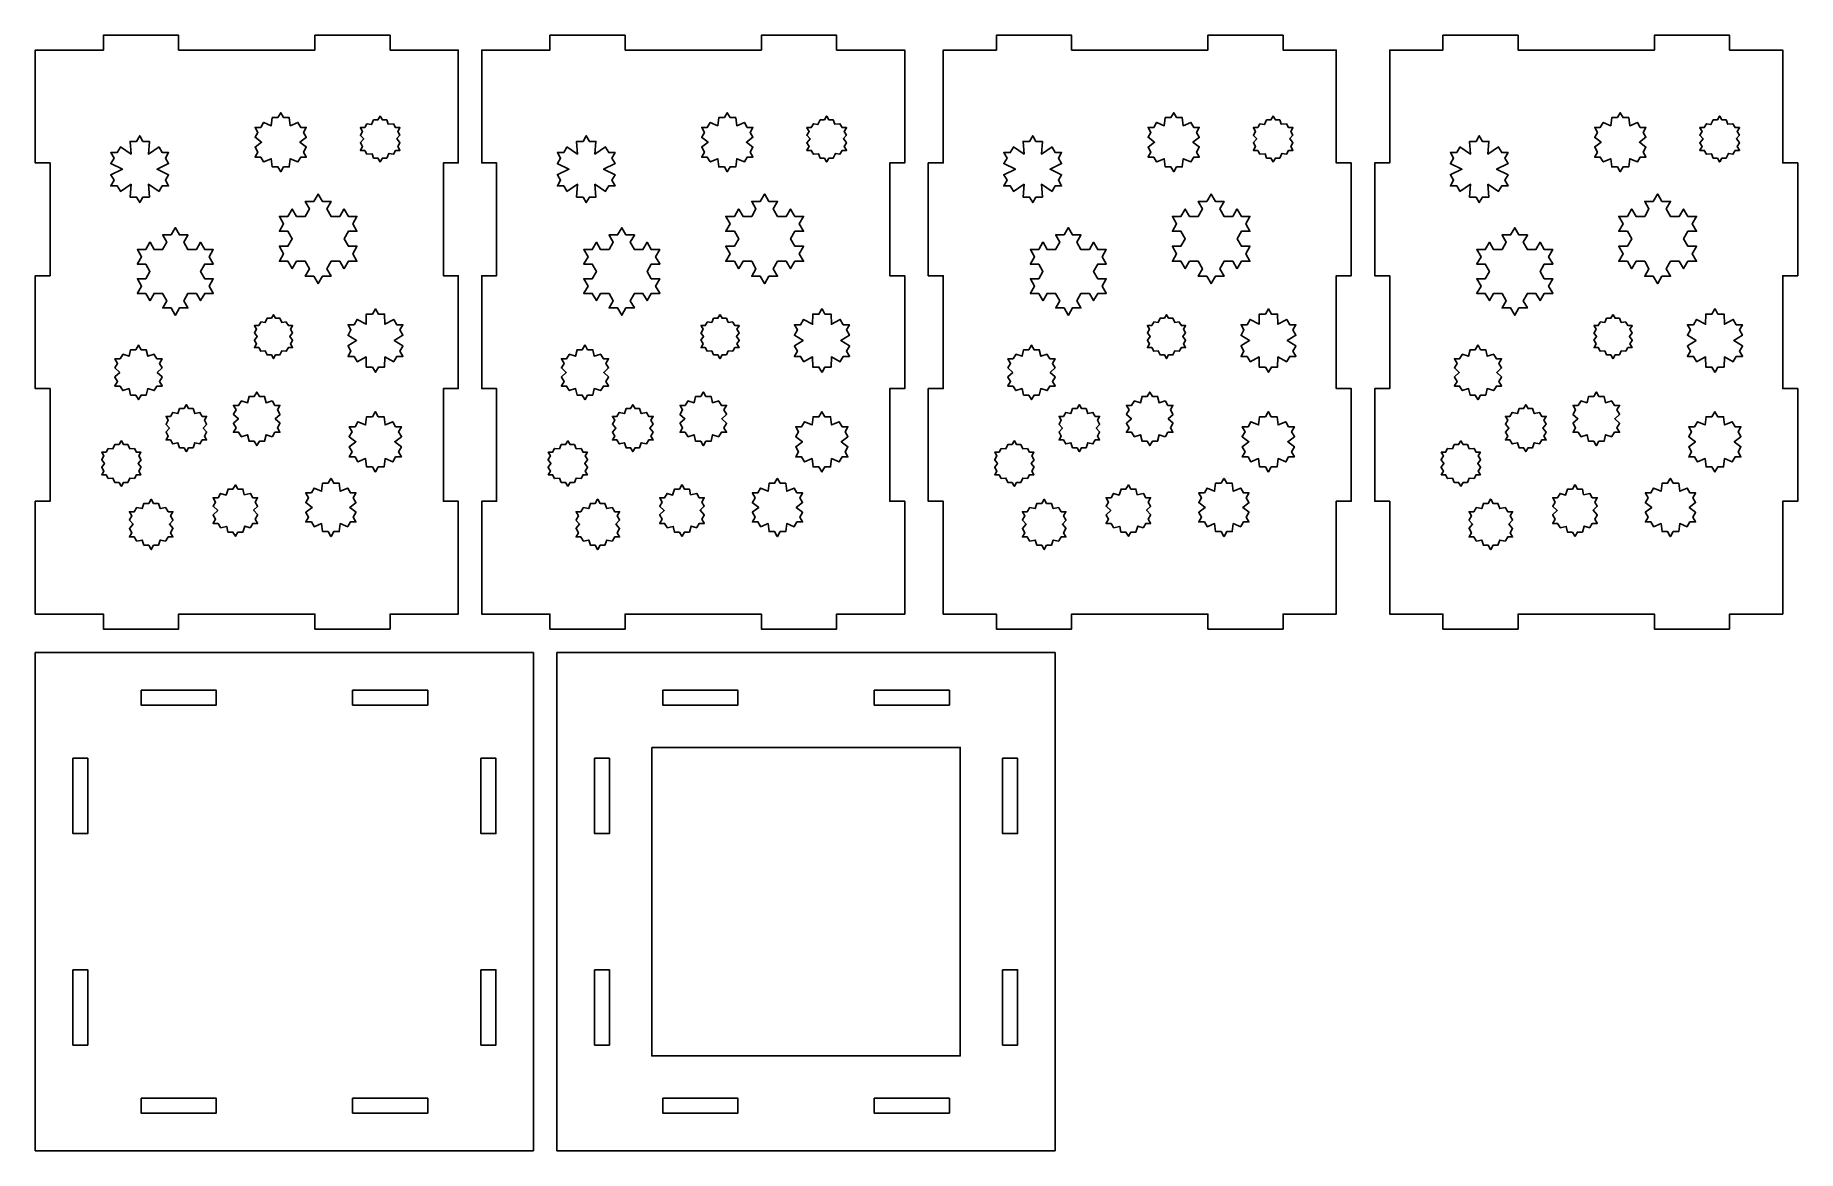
# Model space of a CAD drawing. Header units: millimetres. Extents: x 0 to 375, y -237 to 0.
import ezdxf

# ---------------------------------------------------------------- set-up
doc = ezdxf.new("R2010")
doc.units = ezdxf.units.MM
doc.layers.add('CUT', color=1, linetype='Continuous')

msp = doc.modelspace()

# ---------------------------------------------------------------- linework, layer by layer
at = {"layer": 'CUT'}
for points in [[(3.17, -123.17), (0, -123.17), (0, -99.17), (3.17, -99.17), (3.17, -75.17), (0, -75.17), (0, -51.17), (3.17, -51.17), (3.17, -27.17), (0, -27.17), (0, -3.17), (3.17, -3.17), (14.5, -3.17), (14.5, 0), (30.5, 0), (30.5, -3.17), (59.5, -3.17), (59.5, 0), (75.5, 0), (75.5, -3.17), (86.83, -3.17), (90, -3.17), (90, -27.17), (86.83, -27.17), (86.83, -51.17), (90, -51.17), (90, -75.17), (86.83, -75.17), (86.83, -99.17), (90, -99.17), (90, -123.17), (86.83, -123.17), (75.5, -123.17), (75.5, -126.35), (59.5, -126.35), (59.5, -123.17), (30.5, -123.17), (30.5, -126.35), (14.5, -126.35), (14.5, -123.17), (3.17, -123.17)], [(98.17, -123.17), (95, -123.17), (95, -99.17), (98.17, -99.17), (98.17, -75.17), (95, -75.17), (95, -51.17), (98.17, -51.17), (98.17, -27.17), (95, -27.17), (95, -3.17), (98.17, -3.17), (109.5, -3.17), (109.5, 0), (125.5, 0), (125.5, -3.17), (154.5, -3.17), (154.5, 0), (170.5, 0), (170.5, -3.17), (181.82, -3.17), (185, -3.17), (185, -27.17), (181.82, -27.17), (181.82, -51.17), (185, -51.17), (185, -75.17), (181.82, -75.17), (181.82, -99.17), (185, -99.17), (185, -123.17), (181.82, -123.17), (170.5, -123.17), (170.5, -126.35), (154.5, -126.35), (154.5, -123.17), (125.5, -123.17), (125.5, -126.35), (109.5, -126.35), (109.5, -123.17), (98.17, -123.17)], [(265.5, -126.35), (249.5, -126.35), (249.5, -123.17), (220.5, -123.17), (220.5, -126.35), (204.5, -126.35), (204.5, -123.17), (193.18, -123.17), (193.18, -99.17), (190, -99.17), (190, -75.17), (193.18, -75.17), (193.18, -51.17), (190, -51.17), (190, -27.17), (193.18, -27.17), (193.18, -3.17), (204.5, -3.17), (204.5, 0), (220.5, 0), (220.5, -3.17), (249.5, -3.17), (249.5, 0), (265.5, 0), (265.5, -3.17), (276.82, -3.17), (276.82, -27.17), (280, -27.17), (280, -51.17), (276.82, -51.17), (276.82, -75.17), (280, -75.17), (280, -99.17), (276.82, -99.17), (276.82, -123.17), (265.5, -123.17), (265.5, -126.35)], [(360.5, -126.35), (344.5, -126.35), (344.5, -123.17), (315.5, -123.17), (315.5, -126.35), (299.5, -126.35), (299.5, -123.17), (288.18, -123.17), (288.18, -99.17), (285, -99.17), (285, -75.17), (288.18, -75.17), (288.18, -51.17), (285, -51.17), (285, -27.17), (288.18, -27.17), (288.18, -3.17), (299.5, -3.17), (299.5, 0), (315.5, 0), (315.5, -3.17), (344.5, -3.17), (344.5, 0), (360.5, 0), (360.5, -3.17), (371.82, -3.17), (371.82, -27.17), (375, -27.17), (375, -51.17), (371.82, -51.17), (371.82, -75.17), (375, -75.17), (375, -99.17), (371.82, -99.17), (371.82, -123.17), (360.5, -123.17), (360.5, -126.35)], [(46.8, -21.68), (46.78, -21.71), (48.17, -22.76), (46.78, -23.81), (46.8, -23.84), (47.39, -24.86), (46.8, -25.88), (46.78, -25.91), (46.81, -25.91), (47.99, -25.91), (48.58, -26.93), (48.6, -26.96), (50.2, -26.28), (50.42, -28.01), (50.45, -28.01), (51.63, -28.01), (52.22, -29.03), (52.23, -29.05), (52.25, -29.03), (52.84, -28.01), (54.02, -28.01), (54.05, -28.01), (54.27, -26.28), (55.87, -26.96), (55.89, -26.93), (56.48, -25.91), (57.66, -25.91), (57.68, -25.91), (57.67, -25.88), (57.08, -24.86), (57.67, -23.84), (57.69, -23.81), (56.3, -22.76), (57.69, -21.71), (57.67, -21.68), (57.08, -20.66), (57.67, -19.64), (57.68, -19.61), (57.66, -19.61), (56.48, -19.61), (55.89, -18.59), (55.87, -18.56), (54.27, -19.24), (54.05, -17.52), (54.02, -17.51), (52.84, -17.51), (52.25, -16.49), (52.23, -16.47), (52.22, -16.49), (51.63, -17.51), (50.45, -17.51), (50.42, -17.52), (50.2, -19.24), (48.6, -18.56), (48.58, -18.59), (47.99, -19.61), (46.81, -19.61), (46.78, -19.61), (46.8, -19.64), (47.39, -20.66), (46.8, -21.68)], [(69.18, -21.23), (69.16, -21.26), (69.88, -22.07), (69.16, -22.89), (69.18, -22.91), (69.63, -23.7), (69.18, -24.48), (69.17, -24.51), (69.2, -24.51), (70.1, -24.51), (70.55, -25.29), (70.57, -25.32), (71.67, -25.21), (71.98, -26.13), (72.01, -26.13), (72.91, -26.13), (73.37, -26.92), (73.38, -26.94), (73.4, -26.92), (73.85, -26.13), (74.76, -26.13), (74.79, -26.13), (75.24, -25.13), (76.19, -25.32), (76.21, -25.29), (76.66, -24.51), (77.57, -24.51), (77.6, -24.51), (77.59, -24.48), (77.13, -23.7), (77.59, -22.91), (77.6, -22.89), (76.96, -21.99), (77.6, -21.26), (77.59, -21.23), (77.13, -20.45), (77.59, -19.67), (77.6, -19.64), (77.57, -19.64), (76.66, -19.64), (76.21, -18.85), (76.19, -18.83), (75.1, -18.94), (74.79, -18.01), (74.76, -18.01), (73.85, -18.01), (73.4, -17.23), (73.38, -17.2), (73.37, -17.23), (72.91, -18.01), (72.01, -18.01), (71.98, -18.01), (71.53, -19.02), (70.57, -18.83), (70.55, -18.85), (70.1, -19.64), (69.2, -19.64), (69.17, -19.64), (69.18, -19.67), (69.63, -20.45), (69.18, -21.23)], [(141.8, -21.68), (141.78, -21.71), (143.17, -22.76), (141.78, -23.81), (141.8, -23.84), (142.39, -24.86), (141.8, -25.88), (141.78, -25.91), (141.81, -25.91), (142.99, -25.91), (143.58, -26.93), (143.6, -26.96), (145.2, -26.28), (145.42, -28.01), (145.45, -28.01), (146.63, -28.01), (147.22, -29.03), (147.23, -29.05), (147.25, -29.03), (147.84, -28.01), (149.02, -28.01), (149.05, -28.01), (149.27, -26.28), (150.87, -26.96), (150.89, -26.93), (151.48, -25.91), (152.66, -25.91), (152.68, -25.91), (152.67, -25.88), (152.08, -24.86), (152.67, -23.84), (152.69, -23.81), (151.3, -22.76), (152.69, -21.71), (152.67, -21.68), (152.08, -20.66), (152.67, -19.64), (152.68, -19.61), (152.66, -19.61), (151.48, -19.61), (150.89, -18.59), (150.87, -18.56), (149.27, -19.24), (149.05, -17.52), (149.02, -17.51), (147.84, -17.51), (147.25, -16.49), (147.23, -16.47), (147.22, -16.49), (146.63, -17.51), (145.45, -17.51), (145.42, -17.52), (145.2, -19.24), (143.6, -18.56), (143.58, -18.59), (142.99, -19.61), (141.81, -19.61), (141.78, -19.61), (141.8, -19.64), (142.39, -20.66), (141.8, -21.68)], [(164.18, -21.23), (164.16, -21.26), (164.88, -22.07), (164.16, -22.89), (164.18, -22.91), (164.63, -23.7), (164.18, -24.48), (164.17, -24.51), (164.2, -24.51), (165.1, -24.51), (165.55, -25.29), (165.57, -25.32), (166.67, -25.21), (166.98, -26.13), (167.01, -26.13), (167.91, -26.13), (168.37, -26.92), (168.38, -26.94), (168.4, -26.92), (168.85, -26.13), (169.76, -26.13), (169.79, -26.13), (170.24, -25.13), (171.19, -25.32), (171.21, -25.29), (171.66, -24.51), (172.57, -24.51), (172.6, -24.51), (172.59, -24.48), (172.13, -23.7), (172.59, -22.91), (172.6, -22.89), (171.96, -21.99), (172.6, -21.26), (172.59, -21.23), (172.13, -20.45), (172.59, -19.67), (172.6, -19.64), (172.57, -19.64), (171.66, -19.64), (171.21, -18.85), (171.19, -18.83), (170.1, -18.94), (169.79, -18.01), (169.76, -18.01), (168.85, -18.01), (168.4, -17.23), (168.38, -17.2), (168.37, -17.23), (167.91, -18.01), (167.01, -18.01), (166.98, -18.01), (166.53, -19.02), (165.57, -18.83), (165.55, -18.85), (165.1, -19.64), (164.2, -19.64), (164.17, -19.64), (164.18, -19.67), (164.63, -20.45), (164.18, -21.23)], [(236.8, -21.68), (236.78, -21.71), (238.17, -22.76), (236.78, -23.81), (236.8, -23.84), (237.39, -24.86), (236.8, -25.88), (236.78, -25.91), (236.81, -25.91), (237.99, -25.91), (238.58, -26.93), (238.6, -26.96), (240.2, -26.28), (240.42, -28.01), (240.45, -28.01), (241.63, -28.01), (242.22, -29.03), (242.23, -29.05), (242.25, -29.03), (242.84, -28.01), (244.02, -28.01), (244.05, -28.01), (244.27, -26.28), (245.87, -26.96), (245.89, -26.93), (246.48, -25.91), (247.66, -25.91), (247.68, -25.91), (247.67, -25.88), (247.08, -24.86), (247.67, -23.84), (247.69, -23.81), (246.3, -22.76), (247.69, -21.71), (247.67, -21.68), (247.08, -20.66), (247.67, -19.64), (247.68, -19.61), (247.66, -19.61), (246.48, -19.61), (245.89, -18.59), (245.87, -18.56), (244.27, -19.24), (244.05, -17.52), (244.02, -17.51), (242.84, -17.51), (242.25, -16.49), (242.23, -16.47), (242.22, -16.49), (241.63, -17.51), (240.45, -17.51), (240.42, -17.52), (240.2, -19.24), (238.6, -18.56), (238.58, -18.59), (237.99, -19.61), (236.81, -19.61), (236.78, -19.61), (236.8, -19.64), (237.39, -20.66), (236.8, -21.68)], [(259.18, -21.23), (259.16, -21.26), (259.88, -22.07), (259.16, -22.89), (259.18, -22.91), (259.63, -23.7), (259.18, -24.48), (259.17, -24.51), (259.2, -24.51), (260.1, -24.51), (260.55, -25.29), (260.57, -25.32), (261.67, -25.21), (261.98, -26.13), (262.01, -26.13), (262.91, -26.13), (263.37, -26.92), (263.38, -26.94), (263.4, -26.92), (263.85, -26.13), (264.76, -26.13), (264.79, -26.13), (265.24, -25.13), (266.19, -25.32), (266.21, -25.29), (266.66, -24.51), (267.57, -24.51), (267.6, -24.51), (267.59, -24.48), (267.13, -23.7), (267.59, -22.91), (267.6, -22.89), (266.96, -21.99), (267.6, -21.26), (267.59, -21.23), (267.13, -20.45), (267.59, -19.67), (267.6, -19.64), (267.57, -19.64), (266.66, -19.64), (266.21, -18.85), (266.19, -18.83), (265.1, -18.94), (264.79, -18.01), (264.76, -18.01), (263.85, -18.01), (263.4, -17.23), (263.38, -17.2), (263.37, -17.23), (262.91, -18.01), (262.01, -18.01), (261.98, -18.01), (261.53, -19.02), (260.57, -18.83), (260.55, -18.85), (260.1, -19.64), (259.2, -19.64), (259.17, -19.64), (259.18, -19.67), (259.63, -20.45), (259.18, -21.23)], [(331.8, -21.68), (331.78, -21.71), (333.17, -22.76), (331.78, -23.81), (331.8, -23.84), (332.39, -24.86), (331.8, -25.88), (331.78, -25.91), (331.81, -25.91), (332.99, -25.91), (333.58, -26.93), (333.6, -26.96), (335.2, -26.28), (335.42, -28.01), (335.45, -28.01), (336.63, -28.01), (337.22, -29.03), (337.23, -29.05), (337.25, -29.03), (337.84, -28.01), (339.02, -28.01), (339.05, -28.01), (339.27, -26.28), (340.87, -26.96), (340.89, -26.93), (341.48, -25.91), (342.66, -25.91), (342.68, -25.91), (342.67, -25.88), (342.08, -24.86), (342.67, -23.84), (342.69, -23.81), (341.3, -22.76), (342.69, -21.71), (342.67, -21.68), (342.08, -20.66), (342.67, -19.64), (342.68, -19.61), (342.66, -19.61), (341.48, -19.61), (340.89, -18.59), (340.87, -18.56), (339.27, -19.24), (339.05, -17.52), (339.02, -17.51), (337.84, -17.51), (337.25, -16.49), (337.23, -16.47), (337.22, -16.49), (336.63, -17.51), (335.45, -17.51), (335.42, -17.52), (335.2, -19.24), (333.6, -18.56), (333.58, -18.59), (332.99, -19.61), (331.81, -19.61), (331.78, -19.61), (331.8, -19.64), (332.39, -20.66), (331.8, -21.68)], [(354.18, -21.23), (354.16, -21.26), (354.88, -22.07), (354.16, -22.89), (354.18, -22.91), (354.63, -23.7), (354.18, -24.48), (354.17, -24.51), (354.2, -24.51), (355.1, -24.51), (355.55, -25.29), (355.57, -25.32), (356.67, -25.21), (356.98, -26.13), (357.01, -26.13), (357.91, -26.13), (358.37, -26.92), (358.38, -26.94), (358.4, -26.92), (358.85, -26.13), (359.76, -26.13), (359.79, -26.13), (360.24, -25.13), (361.19, -25.32), (361.21, -25.29), (361.66, -24.51), (362.57, -24.51), (362.6, -24.51), (362.59, -24.48), (362.13, -23.7), (362.59, -22.91), (362.6, -22.89), (361.96, -21.99), (362.6, -21.26), (362.59, -21.23), (362.13, -20.45), (362.59, -19.67), (362.6, -19.64), (362.57, -19.64), (361.66, -19.64), (361.21, -18.85), (361.19, -18.83), (360.1, -18.94), (359.79, -18.01), (359.76, -18.01), (358.85, -18.01), (358.4, -17.23), (358.38, -17.2), (358.37, -17.23), (357.91, -18.01), (357.01, -18.01), (356.98, -18.01), (356.53, -19.02), (355.57, -18.83), (355.55, -18.85), (355.1, -19.64), (354.2, -19.64), (354.17, -19.64), (354.18, -19.67), (354.63, -20.45), (354.18, -21.23)], [(16.1, -27.29), (16.08, -27.31), (18.54, -28.5), (16.08, -29.68), (16.1, -29.71), (16.76, -30.87), (16.1, -32.02), (16.08, -32.05), (16.11, -32.05), (17.45, -32.05), (18.12, -33.21), (18.13, -33.23), (20.39, -31.69), (20.18, -34.42), (20.21, -34.42), (21.55, -34.42), (22.22, -35.58), (22.23, -35.6), (22.25, -35.58), (22.92, -34.42), (24.25, -34.42), (24.28, -34.42), (24.08, -31.69), (26.33, -33.23), (26.35, -33.21), (27.02, -32.05), (28.35, -32.05), (28.38, -32.05), (28.37, -32.02), (27.7, -30.87), (28.37, -29.71), (28.38, -29.68), (25.92, -28.5), (28.38, -27.31), (28.37, -27.29), (27.7, -26.13), (28.37, -24.97), (28.38, -24.95), (28.35, -24.95), (27.02, -24.95), (26.35, -23.79), (26.33, -23.76), (24.08, -25.3), (24.28, -22.58), (24.25, -22.58), (22.92, -22.58), (22.25, -21.42), (22.23, -21.4), (22.22, -21.42), (21.55, -22.58), (20.21, -22.58), (20.18, -22.58), (20.39, -25.3), (18.13, -23.76), (18.12, -23.79), (17.45, -24.95), (16.11, -24.95), (16.08, -24.95), (16.1, -24.97), (16.76, -26.13), (16.1, -27.29)], [(111.1, -27.29), (111.08, -27.31), (113.54, -28.5), (111.08, -29.68), (111.1, -29.71), (111.76, -30.87), (111.1, -32.02), (111.08, -32.05), (111.11, -32.05), (112.45, -32.05), (113.12, -33.21), (113.13, -33.23), (115.39, -31.69), (115.18, -34.42), (115.21, -34.42), (116.55, -34.42), (117.22, -35.58), (117.23, -35.6), (117.25, -35.58), (117.92, -34.42), (119.25, -34.42), (119.28, -34.42), (119.08, -31.69), (121.33, -33.23), (121.35, -33.21), (122.02, -32.05), (123.35, -32.05), (123.38, -32.05), (123.37, -32.02), (122.7, -30.87), (123.37, -29.71), (123.38, -29.68), (120.92, -28.5), (123.38, -27.31), (123.37, -27.29), (122.7, -26.13), (123.37, -24.97), (123.38, -24.95), (123.35, -24.95), (122.02, -24.95), (121.35, -23.79), (121.33, -23.76), (119.08, -25.3), (119.28, -22.58), (119.25, -22.58), (117.92, -22.58), (117.25, -21.42), (117.23, -21.4), (117.22, -21.42), (116.55, -22.58), (115.21, -22.58), (115.18, -22.58), (115.39, -25.3), (113.13, -23.76), (113.12, -23.79), (112.45, -24.95), (111.11, -24.95), (111.08, -24.95), (111.1, -24.97), (111.76, -26.13), (111.1, -27.29)], [(206.1, -27.29), (206.08, -27.31), (208.54, -28.5), (206.08, -29.68), (206.1, -29.71), (206.76, -30.87), (206.1, -32.02), (206.08, -32.05), (206.11, -32.05), (207.45, -32.05), (208.12, -33.21), (208.13, -33.23), (210.39, -31.69), (210.18, -34.42), (210.21, -34.42), (211.55, -34.42), (212.22, -35.58), (212.23, -35.6), (212.25, -35.58), (212.92, -34.42), (214.25, -34.42), (214.28, -34.42), (214.08, -31.69), (216.33, -33.23), (216.35, -33.21), (217.02, -32.05), (218.35, -32.05), (218.38, -32.05), (218.37, -32.02), (217.7, -30.87), (218.37, -29.71), (218.38, -29.68), (215.92, -28.5), (218.38, -27.31), (218.37, -27.29), (217.7, -26.13), (218.37, -24.97), (218.38, -24.95), (218.35, -24.95), (217.02, -24.95), (216.35, -23.79), (216.33, -23.76), (214.08, -25.3), (214.28, -22.58), (214.25, -22.58), (212.92, -22.58), (212.25, -21.42), (212.23, -21.4), (212.22, -21.42), (211.55, -22.58), (210.21, -22.58), (210.18, -22.58), (210.39, -25.3), (208.13, -23.76), (208.12, -23.79), (207.45, -24.95), (206.11, -24.95), (206.08, -24.95), (206.1, -24.97), (206.76, -26.13), (206.1, -27.29)], [(301.1, -27.29), (301.08, -27.31), (303.54, -28.5), (301.08, -29.68), (301.1, -29.71), (301.76, -30.87), (301.1, -32.02), (301.08, -32.05), (301.11, -32.05), (302.45, -32.05), (303.12, -33.21), (303.13, -33.23), (305.39, -31.69), (305.18, -34.42), (305.21, -34.42), (306.55, -34.42), (307.22, -35.58), (307.23, -35.6), (307.25, -35.58), (307.92, -34.42), (309.25, -34.42), (309.28, -34.42), (309.08, -31.69), (311.33, -33.23), (311.35, -33.21), (312.02, -32.05), (313.35, -32.05), (313.38, -32.05), (313.37, -32.02), (312.7, -30.87), (313.37, -29.71), (313.38, -29.68), (310.92, -28.5), (313.38, -27.31), (313.37, -27.29), (312.7, -26.13), (313.37, -24.97), (313.38, -24.95), (313.35, -24.95), (312.02, -24.95), (311.35, -23.79), (311.33, -23.76), (309.08, -25.3), (309.28, -22.58), (309.25, -22.58), (307.92, -22.58), (307.25, -21.42), (307.23, -21.4), (307.22, -21.42), (306.55, -22.58), (305.21, -22.58), (305.18, -22.58), (305.39, -25.3), (303.13, -23.76), (303.12, -23.79), (302.45, -24.95), (301.11, -24.95), (301.08, -24.95), (301.1, -24.97), (301.76, -26.13), (301.1, -27.29)], [(51.94, -44.93), (52.84, -46.5), (51.94, -48.06), (51.92, -48.09), (51.95, -48.09), (53.76, -48.09), (54.66, -49.65), (54.68, -49.68), (54.69, -49.65), (55.59, -48.09), (57.43, -48.09), (58.35, -49.68), (57.45, -51.24), (57.43, -51.27), (57.46, -51.27), (59.27, -51.27), (60.17, -52.83), (60.19, -52.86), (60.2, -52.83), (61.11, -51.27), (62.91, -51.27), (62.94, -51.27), (62.93, -51.24), (62.03, -49.68), (62.95, -48.09), (64.78, -48.09), (65.69, -49.65), (65.7, -49.68), (65.72, -49.65), (66.62, -48.09), (68.43, -48.09), (68.46, -48.09), (68.44, -48.06), (67.54, -46.5), (68.44, -44.93), (68.46, -44.91), (68.43, -44.91), (66.62, -44.91), (65.7, -43.31), (66.62, -41.72), (68.43, -41.72), (68.46, -41.72), (68.44, -41.69), (67.54, -40.13), (68.44, -38.57), (68.46, -38.54), (68.43, -38.54), (66.62, -38.54), (65.72, -36.98), (65.7, -36.95), (65.69, -36.98), (64.78, -38.54), (62.95, -38.54), (62.03, -36.95), (62.93, -35.38), (62.94, -35.36), (62.91, -35.36), (61.11, -35.36), (60.2, -33.79), (60.19, -33.77), (60.17, -33.79), (59.27, -35.36), (57.46, -35.36), (57.43, -35.36), (57.45, -35.38), (58.35, -36.95), (57.43, -38.54), (55.59, -38.54), (54.69, -36.98), (54.68, -36.95), (54.66, -36.98), (53.76, -38.54), (51.95, -38.54), (51.92, -38.54), (51.94, -38.57), (52.84, -40.13), (51.94, -41.69), (51.92, -41.72), (51.95, -41.72), (53.76, -41.72), (54.68, -43.31), (53.76, -44.91), (51.95, -44.91), (51.92, -44.91), (51.94, -44.93)], [(146.94, -44.93), (147.84, -46.5), (146.94, -48.06), (146.92, -48.09), (146.95, -48.09), (148.76, -48.09), (149.66, -49.65), (149.68, -49.68), (149.69, -49.65), (150.59, -48.09), (152.43, -48.09), (153.35, -49.68), (152.45, -51.24), (152.43, -51.27), (152.46, -51.27), (154.27, -51.27), (155.17, -52.83), (155.19, -52.86), (155.2, -52.83), (156.11, -51.27), (157.91, -51.27), (157.94, -51.27), (157.93, -51.24), (157.03, -49.68), (157.95, -48.09), (159.78, -48.09), (160.69, -49.65), (160.7, -49.68), (160.72, -49.65), (161.62, -48.09), (163.43, -48.09), (163.46, -48.09), (163.44, -48.06), (162.54, -46.5), (163.44, -44.93), (163.46, -44.91), (163.43, -44.91), (161.62, -44.91), (160.7, -43.31), (161.62, -41.72), (163.43, -41.72), (163.46, -41.72), (163.44, -41.69), (162.54, -40.13), (163.44, -38.57), (163.46, -38.54), (163.43, -38.54), (161.62, -38.54), (160.72, -36.98), (160.7, -36.95), (160.69, -36.98), (159.78, -38.54), (157.95, -38.54), (157.03, -36.95), (157.93, -35.38), (157.94, -35.36), (157.91, -35.36), (156.11, -35.36), (155.2, -33.79), (155.19, -33.77), (155.17, -33.79), (154.27, -35.36), (152.46, -35.36), (152.43, -35.36), (152.45, -35.38), (153.35, -36.95), (152.43, -38.54), (150.59, -38.54), (149.69, -36.98), (149.68, -36.95), (149.66, -36.98), (148.76, -38.54), (146.95, -38.54), (146.92, -38.54), (146.94, -38.57), (147.84, -40.13), (146.94, -41.69), (146.92, -41.72), (146.95, -41.72), (148.76, -41.72), (149.68, -43.31), (148.76, -44.91), (146.95, -44.91), (146.92, -44.91), (146.94, -44.93)], [(241.94, -44.93), (242.84, -46.5), (241.94, -48.06), (241.92, -48.09), (241.95, -48.09), (243.76, -48.09), (244.66, -49.65), (244.68, -49.68), (244.69, -49.65), (245.59, -48.09), (247.43, -48.09), (248.35, -49.68), (247.45, -51.24), (247.43, -51.27), (247.46, -51.27), (249.27, -51.27), (250.17, -52.83), (250.19, -52.86), (250.2, -52.83), (251.11, -51.27), (252.91, -51.27), (252.94, -51.27), (252.93, -51.24), (252.03, -49.68), (252.95, -48.09), (254.78, -48.09), (255.69, -49.65), (255.7, -49.68), (255.72, -49.65), (256.62, -48.09), (258.43, -48.09), (258.46, -48.09), (258.44, -48.06), (257.54, -46.5), (258.44, -44.93), (258.46, -44.91), (258.43, -44.91), (256.62, -44.91), (255.7, -43.31), (256.62, -41.72), (258.43, -41.72), (258.46, -41.72), (258.44, -41.69), (257.54, -40.13), (258.44, -38.57), (258.46, -38.54), (258.43, -38.54), (256.62, -38.54), (255.72, -36.98), (255.7, -36.95), (255.69, -36.98), (254.78, -38.54), (252.95, -38.54), (252.03, -36.95), (252.93, -35.38), (252.94, -35.36), (252.91, -35.36), (251.11, -35.36), (250.2, -33.79), (250.19, -33.77), (250.17, -33.79), (249.27, -35.36), (247.46, -35.36), (247.43, -35.36), (247.45, -35.38), (248.35, -36.95), (247.43, -38.54), (245.59, -38.54), (244.69, -36.98), (244.68, -36.95), (244.66, -36.98), (243.76, -38.54), (241.95, -38.54), (241.92, -38.54), (241.94, -38.57), (242.84, -40.13), (241.94, -41.69), (241.92, -41.72), (241.95, -41.72), (243.76, -41.72), (244.68, -43.31), (243.76, -44.91), (241.95, -44.91), (241.92, -44.91), (241.94, -44.93)], [(336.94, -44.93), (337.84, -46.5), (336.94, -48.06), (336.92, -48.09), (336.95, -48.09), (338.76, -48.09), (339.66, -49.65), (339.68, -49.68), (339.69, -49.65), (340.59, -48.09), (342.43, -48.09), (343.35, -49.68), (342.45, -51.24), (342.43, -51.27), (342.46, -51.27), (344.27, -51.27), (345.17, -52.83), (345.19, -52.86), (345.2, -52.83), (346.11, -51.27), (347.91, -51.27), (347.94, -51.27), (347.93, -51.24), (347.03, -49.68), (347.95, -48.09), (349.78, -48.09), (350.69, -49.65), (350.7, -49.68), (350.72, -49.65), (351.62, -48.09), (353.43, -48.09), (353.46, -48.09), (353.44, -48.06), (352.54, -46.5), (353.44, -44.93), (353.46, -44.91), (353.43, -44.91), (351.62, -44.91), (350.7, -43.31), (351.62, -41.72), (353.43, -41.72), (353.46, -41.72), (353.44, -41.69), (352.54, -40.13), (353.44, -38.57), (353.46, -38.54), (353.43, -38.54), (351.62, -38.54), (350.72, -36.98), (350.7, -36.95), (350.69, -36.98), (349.78, -38.54), (347.95, -38.54), (347.03, -36.95), (347.93, -35.38), (347.94, -35.36), (347.91, -35.36), (346.11, -35.36), (345.2, -33.79), (345.19, -33.77), (345.17, -33.79), (344.27, -35.36), (342.46, -35.36), (342.43, -35.36), (342.45, -35.38), (343.35, -36.95), (342.43, -38.54), (340.59, -38.54), (339.69, -36.98), (339.68, -36.95), (339.66, -36.98), (338.76, -38.54), (336.95, -38.54), (336.92, -38.54), (336.94, -38.57), (337.84, -40.13), (336.94, -41.69), (336.92, -41.72), (336.95, -41.72), (338.76, -41.72), (339.68, -43.31), (338.76, -44.91), (336.95, -44.91), (336.92, -44.91), (336.94, -44.93)], [(21.72, -51.84), (22.61, -53.37), (21.72, -54.89), (21.71, -54.92), (21.74, -54.92), (23.5, -54.92), (24.39, -56.45), (24.4, -56.48), (24.42, -56.45), (25.3, -54.92), (27.1, -54.92), (27.99, -56.48), (27.11, -58.01), (27.1, -58.03), (27.13, -58.03), (28.89, -58.03), (29.77, -59.56), (29.79, -59.59), (29.81, -59.56), (30.69, -58.03), (32.45, -58.03), (32.48, -58.03), (32.47, -58.01), (31.59, -56.48), (32.48, -54.92), (34.28, -54.92), (35.16, -56.45), (35.18, -56.48), (35.19, -56.45), (36.08, -54.92), (37.84, -54.92), (37.87, -54.92), (37.86, -54.89), (36.97, -53.37), (37.86, -51.84), (37.87, -51.81), (37.84, -51.81), (36.08, -51.81), (35.18, -50.26), (36.08, -48.7), (37.84, -48.7), (37.87, -48.7), (37.86, -48.67), (36.97, -47.15), (37.86, -45.62), (37.87, -45.59), (37.84, -45.59), (36.08, -45.59), (35.19, -44.06), (35.18, -44.04), (35.16, -44.06), (34.28, -45.59), (32.48, -45.59), (31.59, -44.03), (32.47, -42.51), (32.48, -42.48), (32.45, -42.48), (30.69, -42.48), (29.81, -40.95), (29.79, -40.93), (29.77, -40.95), (28.89, -42.48), (27.13, -42.48), (27.1, -42.48), (27.11, -42.51), (27.99, -44.03), (27.1, -45.59), (25.3, -45.59), (24.42, -44.06), (24.4, -44.04), (24.39, -44.06), (23.5, -45.59), (21.74, -45.59), (21.71, -45.59), (21.72, -45.62), (22.61, -47.15), (21.72, -48.67), (21.71, -48.7), (21.74, -48.7), (23.5, -48.7), (24.4, -50.26), (23.5, -51.81), (21.74, -51.81), (21.71, -51.81), (21.72, -51.84)], [(116.72, -51.84), (117.61, -53.37), (116.72, -54.89), (116.71, -54.92), (116.74, -54.92), (118.5, -54.92), (119.39, -56.45), (119.4, -56.48), (119.42, -56.45), (120.3, -54.92), (122.1, -54.92), (122.99, -56.48), (122.11, -58.01), (122.1, -58.03), (122.13, -58.03), (123.89, -58.03), (124.77, -59.56), (124.79, -59.59), (124.81, -59.56), (125.69, -58.03), (127.45, -58.03), (127.48, -58.03), (127.47, -58.01), (126.59, -56.48), (127.48, -54.92), (129.28, -54.92), (130.16, -56.45), (130.18, -56.48), (130.19, -56.45), (131.08, -54.92), (132.84, -54.92), (132.87, -54.92), (132.86, -54.89), (131.97, -53.37), (132.86, -51.84), (132.87, -51.81), (132.84, -51.81), (131.08, -51.81), (130.18, -50.26), (131.08, -48.7), (132.84, -48.7), (132.87, -48.7), (132.86, -48.67), (131.97, -47.15), (132.86, -45.62), (132.87, -45.59), (132.84, -45.59), (131.08, -45.59), (130.19, -44.06), (130.18, -44.04), (130.16, -44.06), (129.28, -45.59), (127.48, -45.59), (126.59, -44.03), (127.47, -42.51), (127.48, -42.48), (127.45, -42.48), (125.69, -42.48), (124.81, -40.95), (124.79, -40.93), (124.77, -40.95), (123.89, -42.48), (122.13, -42.48), (122.1, -42.48), (122.11, -42.51), (122.99, -44.03), (122.1, -45.59), (120.3, -45.59), (119.42, -44.06), (119.4, -44.04), (119.39, -44.06), (118.5, -45.59), (116.74, -45.59), (116.71, -45.59), (116.72, -45.62), (117.61, -47.15), (116.72, -48.67), (116.71, -48.7), (116.74, -48.7), (118.5, -48.7), (119.4, -50.26), (118.5, -51.81), (116.74, -51.81), (116.71, -51.81), (116.72, -51.84)], [(211.72, -51.84), (212.61, -53.37), (211.72, -54.89), (211.71, -54.92), (211.74, -54.92), (213.5, -54.92), (214.39, -56.45), (214.4, -56.48), (214.42, -56.45), (215.3, -54.92), (217.1, -54.92), (217.99, -56.48), (217.11, -58.01), (217.1, -58.03), (217.13, -58.03), (218.89, -58.03), (219.77, -59.56), (219.79, -59.59), (219.81, -59.56), (220.69, -58.03), (222.45, -58.03), (222.48, -58.03), (222.47, -58.01), (221.59, -56.48), (222.48, -54.92), (224.28, -54.92), (225.16, -56.45), (225.18, -56.48), (225.19, -56.45), (226.08, -54.92), (227.84, -54.92), (227.87, -54.92), (227.86, -54.89), (226.97, -53.37), (227.86, -51.84), (227.87, -51.81), (227.84, -51.81), (226.08, -51.81), (225.18, -50.26), (226.08, -48.7), (227.84, -48.7), (227.87, -48.7), (227.86, -48.67), (226.97, -47.15), (227.86, -45.62), (227.87, -45.59), (227.84, -45.59), (226.08, -45.59), (225.19, -44.06), (225.18, -44.04), (225.16, -44.06), (224.28, -45.59), (222.48, -45.59), (221.59, -44.03), (222.47, -42.51), (222.48, -42.48), (222.45, -42.48), (220.69, -42.48), (219.81, -40.95), (219.79, -40.93), (219.77, -40.95), (218.89, -42.48), (217.13, -42.48), (217.1, -42.48), (217.11, -42.51), (217.99, -44.03), (217.1, -45.59), (215.3, -45.59), (214.42, -44.06), (214.4, -44.04), (214.39, -44.06), (213.5, -45.59), (211.74, -45.59), (211.71, -45.59), (211.72, -45.62), (212.61, -47.15), (211.72, -48.67), (211.71, -48.7), (211.74, -48.7), (213.5, -48.7), (214.4, -50.26), (213.5, -51.81), (211.74, -51.81), (211.71, -51.81), (211.72, -51.84)], [(306.72, -51.84), (307.61, -53.37), (306.72, -54.89), (306.71, -54.92), (306.74, -54.92), (308.5, -54.92), (309.39, -56.45), (309.4, -56.48), (309.42, -56.45), (310.3, -54.92), (312.1, -54.92), (312.99, -56.48), (312.11, -58.01), (312.1, -58.03), (312.13, -58.03), (313.89, -58.03), (314.77, -59.56), (314.79, -59.59), (314.81, -59.56), (315.69, -58.03), (317.45, -58.03), (317.48, -58.03), (317.47, -58.01), (316.59, -56.48), (317.48, -54.92), (319.28, -54.92), (320.16, -56.45), (320.18, -56.48), (320.19, -56.45), (321.08, -54.92), (322.84, -54.92), (322.87, -54.92), (322.86, -54.89), (321.97, -53.37), (322.86, -51.84), (322.87, -51.81), (322.84, -51.81), (321.08, -51.81), (320.18, -50.26), (321.08, -48.7), (322.84, -48.7), (322.87, -48.7), (322.86, -48.67), (321.97, -47.15), (322.86, -45.62), (322.87, -45.59), (322.84, -45.59), (321.08, -45.59), (320.19, -44.06), (320.18, -44.04), (320.16, -44.06), (319.28, -45.59), (317.48, -45.59), (316.59, -44.03), (317.47, -42.51), (317.48, -42.48), (317.45, -42.48), (315.69, -42.48), (314.81, -40.95), (314.79, -40.93), (314.77, -40.95), (313.89, -42.48), (312.13, -42.48), (312.1, -42.48), (312.11, -42.51), (312.99, -44.03), (312.1, -45.59), (310.3, -45.59), (309.42, -44.06), (309.4, -44.04), (309.39, -44.06), (308.5, -45.59), (306.74, -45.59), (306.71, -45.59), (306.72, -45.62), (307.61, -47.15), (306.72, -48.67), (306.71, -48.7), (306.74, -48.7), (308.5, -48.7), (309.4, -50.26), (308.5, -51.81), (306.74, -51.81), (306.71, -51.81), (306.72, -51.84)], [(46.65, -63.31), (46.64, -63.34), (47.2, -64.12), (46.64, -64.9), (46.65, -64.93), (47.09, -65.68), (46.65, -66.44), (46.64, -66.46), (46.67, -66.46), (47.54, -66.46), (47.97, -67.22), (47.99, -67.24), (48.95, -67.15), (49.34, -68.03), (49.37, -68.03), (50.24, -68.03), (50.68, -68.78), (50.7, -68.81), (50.71, -68.78), (51.15, -68.03), (52.02, -68.03), (52.05, -68.03), (52.44, -67.15), (53.4, -67.24), (53.42, -67.22), (53.85, -66.46), (54.72, -66.46), (54.75, -66.46), (54.74, -66.44), (54.3, -65.68), (54.74, -64.93), (54.75, -64.9), (54.19, -64.12), (54.75, -63.34), (54.74, -63.31), (54.3, -62.56), (54.74, -61.8), (54.75, -61.78), (54.72, -61.78), (53.85, -61.78), (53.42, -61.02), (53.4, -61), (52.44, -61.09), (52.05, -60.22), (52.02, -60.21), (51.15, -60.21), (50.71, -59.46), (50.7, -59.44), (50.68, -59.46), (50.24, -60.21), (49.37, -60.21), (49.34, -60.22), (48.95, -61.09), (47.99, -61), (47.97, -61.02), (47.54, -61.78), (46.67, -61.78), (46.64, -61.78), (46.65, -61.8), (47.09, -62.56), (46.65, -63.31)], [(66.55, -63.81), (66.54, -63.84), (68.38, -64.97), (66.54, -66.09), (66.55, -66.12), (67.18, -67.22), (66.55, -68.31), (66.54, -68.34), (66.57, -68.34), (67.83, -68.34), (68.47, -69.44), (68.48, -69.46), (70.38, -68.43), (70.43, -70.59), (70.46, -70.59), (71.73, -70.59), (72.36, -71.69), (72.38, -71.71), (72.4, -71.69), (73.03, -70.59), (74.3, -70.59), (74.33, -70.59), (74.38, -68.43), (76.28, -69.46), (76.29, -69.44), (76.93, -68.34), (78.2, -68.34), (78.22, -68.34), (78.21, -68.31), (77.58, -67.22), (78.21, -66.12), (78.23, -66.09), (76.38, -64.97), (78.23, -63.84), (78.21, -63.81), (77.58, -62.71), (78.21, -61.62), (78.22, -61.59), (78.2, -61.59), (76.93, -61.59), (76.29, -60.49), (76.28, -60.47), (74.38, -61.5), (74.33, -59.34), (74.3, -59.34), (73.03, -59.34), (72.4, -58.24), (72.38, -58.22), (72.36, -58.24), (71.73, -59.34), (70.46, -59.34), (70.43, -59.34), (70.38, -61.5), (68.48, -60.47), (68.47, -60.49), (67.83, -61.59), (66.57, -61.59), (66.54, -61.59), (66.55, -61.62), (67.18, -62.71), (66.55, -63.81)], [(141.65, -63.31), (141.64, -63.34), (142.2, -64.12), (141.64, -64.9), (141.65, -64.93), (142.09, -65.68), (141.65, -66.44), (141.64, -66.46), (141.67, -66.46), (142.54, -66.46), (142.97, -67.22), (142.99, -67.24), (143.95, -67.15), (144.34, -68.03), (144.37, -68.03), (145.24, -68.03), (145.68, -68.78), (145.7, -68.81), (145.71, -68.78), (146.15, -68.03), (147.02, -68.03), (147.05, -68.03), (147.44, -67.15), (148.4, -67.24), (148.42, -67.22), (148.85, -66.46), (149.72, -66.46), (149.75, -66.46), (149.74, -66.44), (149.3, -65.68), (149.74, -64.93), (149.75, -64.9), (149.19, -64.12), (149.75, -63.34), (149.74, -63.31), (149.3, -62.56), (149.74, -61.8), (149.75, -61.78), (149.72, -61.78), (148.85, -61.78), (148.42, -61.02), (148.4, -61), (147.44, -61.09), (147.05, -60.22), (147.02, -60.21), (146.15, -60.21), (145.71, -59.46), (145.7, -59.44), (145.68, -59.46), (145.24, -60.21), (144.37, -60.21), (144.34, -60.22), (143.95, -61.09), (142.99, -61), (142.97, -61.02), (142.54, -61.78), (141.67, -61.78), (141.64, -61.78), (141.65, -61.8), (142.09, -62.56), (141.65, -63.31)], [(161.55, -63.81), (161.54, -63.84), (163.38, -64.97), (161.54, -66.09), (161.55, -66.12), (162.18, -67.22), (161.55, -68.31), (161.54, -68.34), (161.57, -68.34), (162.83, -68.34), (163.47, -69.44), (163.48, -69.46), (165.38, -68.43), (165.43, -70.59), (165.46, -70.59), (166.73, -70.59), (167.36, -71.69), (167.38, -71.71), (167.4, -71.69), (168.03, -70.59), (169.3, -70.59), (169.33, -70.59), (169.38, -68.43), (171.28, -69.46), (171.29, -69.44), (171.93, -68.34), (173.2, -68.34), (173.22, -68.34), (173.21, -68.31), (172.58, -67.22), (173.21, -66.12), (173.23, -66.09), (171.38, -64.97), (173.23, -63.84), (173.21, -63.81), (172.58, -62.71), (173.21, -61.62), (173.22, -61.59), (173.2, -61.59), (171.93, -61.59), (171.29, -60.49), (171.28, -60.47), (169.38, -61.5), (169.33, -59.34), (169.3, -59.34), (168.03, -59.34), (167.4, -58.24), (167.38, -58.22), (167.36, -58.24), (166.73, -59.34), (165.46, -59.34), (165.43, -59.34), (165.38, -61.5), (163.48, -60.47), (163.47, -60.49), (162.83, -61.59), (161.57, -61.59), (161.54, -61.59), (161.55, -61.62), (162.18, -62.71), (161.55, -63.81)], [(236.65, -63.31), (236.64, -63.34), (237.2, -64.12), (236.64, -64.9), (236.65, -64.93), (237.09, -65.68), (236.65, -66.44), (236.64, -66.46), (236.67, -66.46), (237.54, -66.46), (237.97, -67.22), (237.99, -67.24), (238.95, -67.15), (239.34, -68.03), (239.37, -68.03), (240.24, -68.03), (240.68, -68.78), (240.7, -68.81), (240.71, -68.78), (241.15, -68.03), (242.02, -68.03), (242.05, -68.03), (242.44, -67.15), (243.4, -67.24), (243.42, -67.22), (243.85, -66.46), (244.72, -66.46), (244.75, -66.46), (244.74, -66.44), (244.3, -65.68), (244.74, -64.93), (244.75, -64.9), (244.19, -64.12), (244.75, -63.34), (244.74, -63.31), (244.3, -62.56), (244.74, -61.8), (244.75, -61.78), (244.72, -61.78), (243.85, -61.78), (243.42, -61.02), (243.4, -61), (242.44, -61.09), (242.05, -60.22), (242.02, -60.21), (241.15, -60.21), (240.71, -59.46), (240.7, -59.44), (240.68, -59.46), (240.24, -60.21), (239.37, -60.21), (239.34, -60.22), (238.95, -61.09), (237.99, -61), (237.97, -61.02), (237.54, -61.78), (236.67, -61.78), (236.64, -61.78), (236.65, -61.8), (237.09, -62.56), (236.65, -63.31)], [(256.55, -63.81), (256.54, -63.84), (258.38, -64.97), (256.54, -66.09), (256.55, -66.12), (257.18, -67.22), (256.55, -68.31), (256.54, -68.34), (256.57, -68.34), (257.83, -68.34), (258.47, -69.44), (258.48, -69.46), (260.38, -68.43), (260.43, -70.59), (260.46, -70.59), (261.73, -70.59), (262.36, -71.69), (262.38, -71.71), (262.4, -71.69), (263.03, -70.59), (264.3, -70.59), (264.33, -70.59), (264.38, -68.43), (266.28, -69.46), (266.29, -69.44), (266.93, -68.34), (268.2, -68.34), (268.22, -68.34), (268.21, -68.31), (267.58, -67.22), (268.21, -66.12), (268.23, -66.09), (266.38, -64.97), (268.23, -63.84), (268.21, -63.81), (267.58, -62.71), (268.21, -61.62), (268.22, -61.59), (268.2, -61.59), (266.93, -61.59), (266.29, -60.49), (266.28, -60.47), (264.38, -61.5), (264.33, -59.34), (264.3, -59.34), (263.03, -59.34), (262.4, -58.24), (262.38, -58.22), (262.36, -58.24), (261.73, -59.34), (260.46, -59.34), (260.43, -59.34), (260.38, -61.5), (258.48, -60.47), (258.47, -60.49), (257.83, -61.59), (256.57, -61.59), (256.54, -61.59), (256.55, -61.62), (257.18, -62.71), (256.55, -63.81)], [(331.65, -63.31), (331.64, -63.34), (332.2, -64.12), (331.64, -64.9), (331.65, -64.93), (332.09, -65.68), (331.65, -66.44), (331.64, -66.46), (331.67, -66.46), (332.54, -66.46), (332.97, -67.22), (332.99, -67.24), (333.95, -67.15), (334.34, -68.03), (334.37, -68.03), (335.24, -68.03), (335.68, -68.78), (335.7, -68.81), (335.71, -68.78), (336.15, -68.03), (337.02, -68.03), (337.05, -68.03), (337.44, -67.15), (338.4, -67.24), (338.42, -67.22), (338.85, -66.46), (339.72, -66.46), (339.75, -66.46), (339.74, -66.44), (339.3, -65.68), (339.74, -64.93), (339.75, -64.9), (339.19, -64.12), (339.75, -63.34), (339.74, -63.31), (339.3, -62.56), (339.74, -61.8), (339.75, -61.78), (339.72, -61.78), (338.85, -61.78), (338.42, -61.02), (338.4, -61), (337.44, -61.09), (337.05, -60.22), (337.02, -60.21), (336.15, -60.21), (335.71, -59.46), (335.7, -59.44), (335.68, -59.46), (335.24, -60.21), (334.37, -60.21), (334.34, -60.22), (333.95, -61.09), (332.99, -61), (332.97, -61.02), (332.54, -61.78), (331.67, -61.78), (331.64, -61.78), (331.65, -61.8), (332.09, -62.56), (331.65, -63.31)], [(351.55, -63.81), (351.54, -63.84), (353.38, -64.97), (351.54, -66.09), (351.55, -66.12), (352.18, -67.22), (351.55, -68.31), (351.54, -68.34), (351.57, -68.34), (352.83, -68.34), (353.47, -69.44), (353.48, -69.46), (355.38, -68.43), (355.43, -70.59), (355.46, -70.59), (356.73, -70.59), (357.36, -71.69), (357.38, -71.71), (357.4, -71.69), (358.03, -70.59), (359.3, -70.59), (359.33, -70.59), (359.38, -68.43), (361.28, -69.46), (361.29, -69.44), (361.93, -68.34), (363.2, -68.34), (363.22, -68.34), (363.21, -68.31), (362.58, -67.22), (363.21, -66.12), (363.23, -66.09), (361.38, -64.97), (363.23, -63.84), (363.21, -63.81), (362.58, -62.71), (363.21, -61.62), (363.22, -61.59), (363.2, -61.59), (361.93, -61.59), (361.29, -60.49), (361.28, -60.47), (359.38, -61.5), (359.33, -59.34), (359.3, -59.34), (358.03, -59.34), (357.4, -58.24), (357.38, -58.22), (357.36, -58.24), (356.73, -59.34), (355.46, -59.34), (355.43, -59.34), (355.38, -61.5), (353.48, -60.47), (353.47, -60.49), (352.83, -61.59), (351.57, -61.59), (351.54, -61.59), (351.55, -61.62), (352.18, -62.71), (351.55, -63.81)], [(16.96, -70.75), (16.94, -70.77), (17.98, -71.74), (16.94, -72.71), (16.96, -72.73), (17.5, -73.67), (16.96, -74.61), (16.94, -74.64), (16.97, -74.64), (18.06, -74.64), (18.6, -75.58), (18.62, -75.6), (19.97, -75.18), (20.29, -76.57), (20.32, -76.57), (21.4, -76.57), (21.95, -77.51), (21.96, -77.54), (21.98, -77.51), (22.52, -76.57), (23.6, -76.57), (23.63, -76.57), (23.95, -75.18), (25.31, -75.6), (25.33, -75.58), (25.87, -74.64), (26.95, -74.64), (26.98, -74.64), (26.97, -74.61), (26.43, -73.67), (26.97, -72.73), (26.98, -72.71), (25.94, -71.74), (26.98, -70.77), (26.97, -70.75), (26.43, -69.81), (26.97, -68.87), (26.98, -68.84), (26.95, -68.84), (25.87, -68.84), (25.33, -67.9), (25.31, -67.88), (23.95, -68.3), (23.63, -66.91), (23.6, -66.91), (22.52, -66.91), (21.98, -65.97), (21.96, -65.94), (21.95, -65.97), (21.4, -66.91), (20.32, -66.91), (20.29, -66.91), (19.97, -68.3), (18.62, -67.88), (18.6, -67.9), (18.06, -68.84), (16.97, -68.84), (16.94, -68.84), (16.96, -68.87), (17.5, -69.81), (16.96, -70.75)], [(111.96, -70.75), (111.94, -70.77), (112.98, -71.74), (111.94, -72.71), (111.96, -72.73), (112.5, -73.67), (111.96, -74.61), (111.94, -74.64), (111.97, -74.64), (113.06, -74.64), (113.6, -75.58), (113.62, -75.6), (114.97, -75.18), (115.29, -76.57), (115.32, -76.57), (116.4, -76.57), (116.95, -77.51), (116.96, -77.54), (116.98, -77.51), (117.52, -76.57), (118.6, -76.57), (118.63, -76.57), (118.95, -75.18), (120.31, -75.6), (120.33, -75.58), (120.87, -74.64), (121.95, -74.64), (121.98, -74.64), (121.97, -74.61), (121.43, -73.67), (121.97, -72.73), (121.98, -72.71), (120.94, -71.74), (121.98, -70.77), (121.97, -70.75), (121.43, -69.81), (121.97, -68.87), (121.98, -68.84), (121.95, -68.84), (120.87, -68.84), (120.33, -67.9), (120.31, -67.88), (118.95, -68.3), (118.63, -66.91), (118.6, -66.91), (117.52, -66.91), (116.98, -65.97), (116.96, -65.94), (116.95, -65.97), (116.4, -66.91), (115.32, -66.91), (115.29, -66.91), (114.97, -68.3), (113.62, -67.88), (113.6, -67.9), (113.06, -68.84), (111.97, -68.84), (111.94, -68.84), (111.96, -68.87), (112.5, -69.81), (111.96, -70.75)], [(206.96, -70.75), (206.94, -70.77), (207.98, -71.74), (206.94, -72.71), (206.96, -72.73), (207.5, -73.67), (206.96, -74.61), (206.94, -74.64), (206.97, -74.64), (208.06, -74.64), (208.6, -75.58), (208.62, -75.6), (209.97, -75.18), (210.29, -76.57), (210.32, -76.57), (211.4, -76.57), (211.95, -77.51), (211.96, -77.54), (211.98, -77.51), (212.52, -76.57), (213.6, -76.57), (213.63, -76.57), (213.95, -75.18), (215.31, -75.6), (215.33, -75.58), (215.87, -74.64), (216.95, -74.64), (216.98, -74.64), (216.97, -74.61), (216.43, -73.67), (216.97, -72.73), (216.98, -72.71), (215.94, -71.74), (216.98, -70.77), (216.97, -70.75), (216.43, -69.81), (216.97, -68.87), (216.98, -68.84), (216.95, -68.84), (215.87, -68.84), (215.33, -67.9), (215.31, -67.88), (213.95, -68.3), (213.63, -66.91), (213.6, -66.91), (212.52, -66.91), (211.98, -65.97), (211.96, -65.94), (211.95, -65.97), (211.4, -66.91), (210.32, -66.91), (210.29, -66.91), (209.97, -68.3), (208.62, -67.88), (208.6, -67.9), (208.06, -68.84), (206.97, -68.84), (206.94, -68.84), (206.96, -68.87), (207.5, -69.81), (206.96, -70.75)], [(301.96, -70.75), (301.94, -70.77), (302.98, -71.74), (301.94, -72.71), (301.96, -72.73), (302.5, -73.67), (301.96, -74.61), (301.94, -74.64), (301.97, -74.64), (303.06, -74.64), (303.6, -75.58), (303.62, -75.6), (304.97, -75.18), (305.29, -76.57), (305.32, -76.57), (306.4, -76.57), (306.95, -77.51), (306.96, -77.54), (306.98, -77.51), (307.52, -76.57), (308.6, -76.57), (308.63, -76.57), (308.95, -75.18), (310.31, -75.6), (310.33, -75.58), (310.87, -74.64), (311.95, -74.64), (311.98, -74.64), (311.97, -74.61), (311.43, -73.67), (311.97, -72.73), (311.98, -72.71), (310.94, -71.74), (311.98, -70.77), (311.97, -70.75), (311.43, -69.81), (311.97, -68.87), (311.98, -68.84), (311.95, -68.84), (310.87, -68.84), (310.33, -67.9), (310.31, -67.88), (308.95, -68.3), (308.63, -66.91), (308.6, -66.91), (307.52, -66.91), (306.98, -65.97), (306.96, -65.94), (306.95, -65.97), (306.4, -66.91), (305.32, -66.91), (305.29, -66.91), (304.97, -68.3), (303.62, -67.88), (303.6, -67.9), (303.06, -68.84), (301.97, -68.84), (301.94, -68.84), (301.96, -68.87), (302.5, -69.81), (301.96, -70.75)], [(27.82, -82.74), (27.81, -82.77), (28.54, -83.6), (27.81, -84.44), (27.82, -84.47), (28.29, -85.27), (27.82, -86.08), (27.81, -86.11), (27.84, -86.11), (28.77, -86.11), (29.24, -86.92), (29.25, -86.94), (30.34, -86.72), (30.7, -87.78), (30.73, -87.78), (31.66, -87.78), (32.13, -88.59), (32.14, -88.61), (32.16, -88.59), (32.63, -87.78), (33.56, -87.78), (33.59, -87.78), (33.94, -86.72), (35.04, -86.94), (35.05, -86.92), (35.52, -86.11), (36.45, -86.11), (36.48, -86.11), (36.47, -86.08), (36, -85.27), (36.47, -84.47), (36.48, -84.44), (35.74, -83.6), (36.48, -82.77), (36.47, -82.74), (36, -81.93), (36.47, -81.13), (36.48, -81.1), (36.45, -81.1), (35.52, -81.1), (35.05, -80.29), (35.04, -80.26), (33.94, -80.49), (33.59, -79.43), (33.56, -79.43), (32.63, -79.43), (32.16, -78.62), (32.14, -78.6), (32.13, -78.62), (31.66, -79.43), (30.73, -79.43), (30.7, -79.43), (30.34, -80.49), (29.25, -80.26), (29.24, -80.29), (28.77, -81.1), (27.84, -81.1), (27.81, -81.1), (27.82, -81.13), (28.29, -81.93), (27.82, -82.74)], [(42.2, -78.78), (42.73, -79.7), (42.2, -80.63), (42.18, -80.66), (43.21, -81.61), (42.18, -82.57), (42.2, -82.59), (42.73, -83.52), (42.2, -84.44), (42.18, -84.47), (42.21, -84.47), (43.28, -84.47), (43.82, -85.4), (43.83, -85.42), (45.17, -85.01), (45.49, -86.38), (45.52, -86.38), (46.58, -86.38), (47.12, -87.3), (47.14, -87.33), (47.15, -87.3), (47.69, -86.38), (48.75, -86.38), (48.79, -86.38), (49.1, -85.01), (50.44, -85.42), (50.45, -85.4), (50.99, -84.47), (52.06, -84.47), (52.09, -84.47), (52.07, -84.44), (51.54, -83.52), (52.07, -82.59), (52.09, -82.57), (51.06, -81.61), (52.09, -80.66), (52.07, -80.63), (51.54, -79.7), (52.07, -78.78), (52.09, -78.75), (52.06, -78.75), (50.99, -78.75), (50.45, -77.83), (50.44, -77.8), (49.1, -78.21), (48.79, -76.85), (48.75, -76.84), (47.69, -76.84), (47.15, -75.92), (47.14, -75.89), (47.12, -75.92), (46.58, -76.84), (45.52, -76.84), (45.49, -76.85), (45.17, -78.21), (43.83, -77.8), (43.82, -77.83), (43.28, -78.75), (42.21, -78.75), (42.18, -78.75), (42.2, -78.78)], [(122.82, -82.74), (122.81, -82.77), (123.54, -83.6), (122.81, -84.44), (122.82, -84.47), (123.29, -85.27), (122.82, -86.08), (122.81, -86.11), (122.84, -86.11), (123.77, -86.11), (124.24, -86.92), (124.25, -86.94), (125.34, -86.72), (125.7, -87.78), (125.73, -87.78), (126.66, -87.78), (127.13, -88.59), (127.14, -88.61), (127.16, -88.59), (127.63, -87.78), (128.56, -87.78), (128.59, -87.78), (128.94, -86.72), (130.04, -86.94), (130.05, -86.92), (130.52, -86.11), (131.45, -86.11), (131.48, -86.11), (131.47, -86.08), (131, -85.27), (131.47, -84.47), (131.48, -84.44), (130.74, -83.6), (131.48, -82.77), (131.47, -82.74), (131, -81.93), (131.47, -81.13), (131.48, -81.1), (131.45, -81.1), (130.52, -81.1), (130.05, -80.29), (130.04, -80.26), (128.94, -80.49), (128.59, -79.43), (128.56, -79.43), (127.63, -79.43), (127.16, -78.62), (127.14, -78.6), (127.13, -78.62), (126.66, -79.43), (125.73, -79.43), (125.7, -79.43), (125.34, -80.49), (124.25, -80.26), (124.24, -80.29), (123.77, -81.1), (122.84, -81.1), (122.81, -81.1), (122.82, -81.13), (123.29, -81.93), (122.82, -82.74)], [(137.2, -78.78), (137.73, -79.7), (137.2, -80.63), (137.18, -80.66), (138.21, -81.61), (137.18, -82.57), (137.2, -82.59), (137.73, -83.52), (137.2, -84.44), (137.18, -84.47), (137.21, -84.47), (138.28, -84.47), (138.82, -85.4), (138.83, -85.42), (140.17, -85.01), (140.49, -86.38), (140.52, -86.38), (141.58, -86.38), (142.12, -87.3), (142.14, -87.33), (142.15, -87.3), (142.69, -86.38), (143.75, -86.38), (143.79, -86.38), (144.1, -85.01), (145.44, -85.42), (145.45, -85.4), (145.99, -84.47), (147.06, -84.47), (147.09, -84.47), (147.07, -84.44), (146.54, -83.52), (147.07, -82.59), (147.09, -82.57), (146.06, -81.61), (147.09, -80.66), (147.07, -80.63), (146.54, -79.7), (147.07, -78.78), (147.09, -78.75), (147.06, -78.75), (145.99, -78.75), (145.45, -77.83), (145.44, -77.8), (144.1, -78.21), (143.79, -76.85), (143.75, -76.84), (142.69, -76.84), (142.15, -75.92), (142.14, -75.89), (142.12, -75.92), (141.58, -76.84), (140.52, -76.84), (140.49, -76.85), (140.17, -78.21), (138.83, -77.8), (138.82, -77.83), (138.28, -78.75), (137.21, -78.75), (137.18, -78.75), (137.2, -78.78)], [(217.82, -82.74), (217.81, -82.77), (218.54, -83.6), (217.81, -84.44), (217.82, -84.47), (218.29, -85.27), (217.82, -86.08), (217.81, -86.11), (217.84, -86.11), (218.77, -86.11), (219.24, -86.92), (219.25, -86.94), (220.34, -86.72), (220.7, -87.78), (220.73, -87.78), (221.66, -87.78), (222.13, -88.59), (222.14, -88.61), (222.16, -88.59), (222.63, -87.78), (223.56, -87.78), (223.59, -87.78), (223.94, -86.72), (225.04, -86.94), (225.05, -86.92), (225.52, -86.11), (226.45, -86.11), (226.48, -86.11), (226.47, -86.08), (226, -85.27), (226.47, -84.47), (226.48, -84.44), (225.74, -83.6), (226.48, -82.77), (226.47, -82.74), (226, -81.93), (226.47, -81.13), (226.48, -81.1), (226.45, -81.1), (225.52, -81.1), (225.05, -80.29), (225.04, -80.26), (223.94, -80.49), (223.59, -79.43), (223.56, -79.43), (222.63, -79.43), (222.16, -78.62), (222.14, -78.6), (222.13, -78.62), (221.66, -79.43), (220.73, -79.43), (220.7, -79.43), (220.34, -80.49), (219.25, -80.26), (219.24, -80.29), (218.77, -81.1), (217.84, -81.1), (217.81, -81.1), (217.82, -81.13), (218.29, -81.93), (217.82, -82.74)], [(232.2, -78.78), (232.73, -79.7), (232.2, -80.63), (232.18, -80.66), (233.21, -81.61), (232.18, -82.57), (232.2, -82.59), (232.73, -83.52), (232.2, -84.44), (232.18, -84.47), (232.21, -84.47), (233.28, -84.47), (233.82, -85.4), (233.83, -85.42), (235.17, -85.01), (235.49, -86.38), (235.52, -86.38), (236.58, -86.38), (237.12, -87.3), (237.14, -87.33), (237.15, -87.3), (237.69, -86.38), (238.75, -86.38), (238.79, -86.38), (239.1, -85.01), (240.44, -85.42), (240.45, -85.4), (240.99, -84.47), (242.06, -84.47), (242.09, -84.47), (242.07, -84.44), (241.54, -83.52), (242.07, -82.59), (242.09, -82.57), (241.06, -81.61), (242.09, -80.66), (242.07, -80.63), (241.54, -79.7), (242.07, -78.78), (242.09, -78.75), (242.06, -78.75), (240.99, -78.75), (240.45, -77.83), (240.44, -77.8), (239.1, -78.21), (238.79, -76.85), (238.75, -76.84), (237.69, -76.84), (237.15, -75.92), (237.14, -75.89), (237.12, -75.92), (236.58, -76.84), (235.52, -76.84), (235.49, -76.85), (235.17, -78.21), (233.83, -77.8), (233.82, -77.83), (233.28, -78.75), (232.21, -78.75), (232.18, -78.75), (232.2, -78.78)], [(312.82, -82.74), (312.81, -82.77), (313.54, -83.6), (312.81, -84.44), (312.82, -84.47), (313.29, -85.27), (312.82, -86.08), (312.81, -86.11), (312.84, -86.11), (313.77, -86.11), (314.24, -86.92), (314.25, -86.94), (315.34, -86.72), (315.7, -87.78), (315.73, -87.78), (316.66, -87.78), (317.13, -88.59), (317.14, -88.61), (317.16, -88.59), (317.63, -87.78), (318.56, -87.78), (318.59, -87.78), (318.94, -86.72), (320.04, -86.94), (320.05, -86.92), (320.52, -86.11), (321.45, -86.11), (321.48, -86.11), (321.47, -86.08), (321, -85.27), (321.47, -84.47), (321.48, -84.44), (320.74, -83.6), (321.48, -82.77), (321.47, -82.74), (321, -81.93), (321.47, -81.13), (321.48, -81.1), (321.45, -81.1), (320.52, -81.1), (320.05, -80.29), (320.04, -80.26), (318.94, -80.49), (318.59, -79.43), (318.56, -79.43), (317.63, -79.43), (317.16, -78.62), (317.14, -78.6), (317.13, -78.62), (316.66, -79.43), (315.73, -79.43), (315.7, -79.43), (315.34, -80.49), (314.25, -80.26), (314.24, -80.29), (313.77, -81.1), (312.84, -81.1), (312.81, -81.1), (312.82, -81.13), (313.29, -81.93), (312.82, -82.74)], [(327.2, -78.78), (327.73, -79.7), (327.2, -80.63), (327.18, -80.66), (328.21, -81.61), (327.18, -82.57), (327.2, -82.59), (327.73, -83.52), (327.2, -84.44), (327.18, -84.47), (327.21, -84.47), (328.28, -84.47), (328.82, -85.4), (328.83, -85.42), (330.17, -85.01), (330.49, -86.38), (330.52, -86.38), (331.58, -86.38), (332.12, -87.3), (332.14, -87.33), (332.15, -87.3), (332.69, -86.38), (333.75, -86.38), (333.79, -86.38), (334.1, -85.01), (335.44, -85.42), (335.45, -85.4), (335.99, -84.47), (337.06, -84.47), (337.09, -84.47), (337.07, -84.44), (336.54, -83.52), (337.07, -82.59), (337.09, -82.57), (336.06, -81.61), (337.09, -80.66), (337.07, -80.63), (336.54, -79.7), (337.07, -78.78), (337.09, -78.75), (337.06, -78.75), (335.99, -78.75), (335.45, -77.83), (335.44, -77.8), (334.1, -78.21), (333.79, -76.85), (333.75, -76.84), (332.69, -76.84), (332.15, -75.92), (332.14, -75.89), (332.12, -75.92), (331.58, -76.84), (330.52, -76.84), (330.49, -76.85), (330.17, -78.21), (328.83, -77.8), (328.82, -77.83), (328.28, -78.75), (327.21, -78.75), (327.18, -78.75), (327.2, -78.78)], [(66.82, -85.4), (66.81, -85.43), (68.22, -86.5), (66.81, -87.57), (66.82, -87.6), (67.42, -88.64), (66.82, -89.68), (66.81, -89.71), (66.84, -89.71), (68.04, -89.71), (68.64, -90.75), (68.66, -90.78), (70.29, -90.09), (70.51, -91.85), (70.54, -91.85), (71.74, -91.85), (72.35, -92.89), (72.36, -92.91), (72.38, -92.89), (72.98, -91.85), (74.18, -91.85), (74.21, -91.85), (74.43, -90.09), (76.07, -90.78), (76.08, -90.75), (76.68, -89.71), (77.89, -89.71), (77.92, -89.71), (77.9, -89.68), (77.3, -88.64), (77.9, -87.6), (77.92, -87.57), (76.5, -86.5), (77.92, -85.43), (77.9, -85.4), (77.3, -84.36), (77.9, -83.32), (77.92, -83.3), (77.89, -83.29), (76.68, -83.29), (76.08, -82.25), (76.07, -82.23), (74.43, -82.92), (74.21, -81.16), (74.18, -81.16), (72.98, -81.16), (72.38, -80.12), (72.36, -80.09), (72.35, -80.12), (71.74, -81.16), (70.54, -81.16), (70.51, -81.16), (70.29, -82.92), (68.66, -82.23), (68.64, -82.25), (68.04, -83.29), (66.84, -83.29), (66.81, -83.3), (66.82, -83.32), (67.42, -84.36), (66.82, -85.4)], [(161.82, -85.4), (161.81, -85.43), (163.22, -86.5), (161.81, -87.57), (161.82, -87.6), (162.42, -88.64), (161.82, -89.68), (161.81, -89.71), (161.84, -89.71), (163.04, -89.71), (163.64, -90.75), (163.66, -90.78), (165.29, -90.09), (165.51, -91.85), (165.54, -91.85), (166.74, -91.85), (167.35, -92.89), (167.36, -92.91), (167.38, -92.89), (167.98, -91.85), (169.18, -91.85), (169.21, -91.85), (169.43, -90.09), (171.07, -90.78), (171.08, -90.75), (171.68, -89.71), (172.89, -89.71), (172.92, -89.71), (172.9, -89.68), (172.3, -88.64), (172.9, -87.6), (172.92, -87.57), (171.5, -86.5), (172.92, -85.43), (172.9, -85.4), (172.3, -84.36), (172.9, -83.32), (172.92, -83.3), (172.89, -83.29), (171.68, -83.29), (171.08, -82.25), (171.07, -82.23), (169.43, -82.92), (169.21, -81.16), (169.18, -81.16), (167.98, -81.16), (167.38, -80.12), (167.36, -80.09), (167.35, -80.12), (166.74, -81.16), (165.54, -81.16), (165.51, -81.16), (165.29, -82.92), (163.66, -82.23), (163.64, -82.25), (163.04, -83.29), (161.84, -83.29), (161.81, -83.3), (161.82, -83.32), (162.42, -84.36), (161.82, -85.4)], [(256.82, -85.4), (256.81, -85.43), (258.22, -86.5), (256.81, -87.57), (256.82, -87.6), (257.42, -88.64), (256.82, -89.68), (256.81, -89.71), (256.84, -89.71), (258.04, -89.71), (258.64, -90.75), (258.66, -90.78), (260.29, -90.09), (260.51, -91.85), (260.54, -91.85), (261.74, -91.85), (262.35, -92.89), (262.36, -92.91), (262.38, -92.89), (262.98, -91.85), (264.18, -91.85), (264.21, -91.85), (264.43, -90.09), (266.07, -90.78), (266.08, -90.75), (266.68, -89.71), (267.89, -89.71), (267.92, -89.71), (267.9, -89.68), (267.3, -88.64), (267.9, -87.6), (267.92, -87.57), (266.5, -86.5), (267.92, -85.43), (267.9, -85.4), (267.3, -84.36), (267.9, -83.32), (267.92, -83.3), (267.89, -83.29), (266.68, -83.29), (266.08, -82.25), (266.07, -82.23), (264.43, -82.92), (264.21, -81.16), (264.18, -81.16), (262.98, -81.16), (262.38, -80.12), (262.36, -80.09), (262.35, -80.12), (261.74, -81.16), (260.54, -81.16), (260.51, -81.16), (260.29, -82.92), (258.66, -82.23), (258.64, -82.25), (258.04, -83.29), (256.84, -83.29), (256.81, -83.3), (256.82, -83.32), (257.42, -84.36), (256.82, -85.4)], [(351.82, -85.4), (351.81, -85.43), (353.22, -86.5), (351.81, -87.57), (351.82, -87.6), (352.42, -88.64), (351.82, -89.68), (351.81, -89.71), (351.84, -89.71), (353.04, -89.71), (353.64, -90.75), (353.66, -90.78), (355.29, -90.09), (355.51, -91.85), (355.54, -91.85), (356.74, -91.85), (357.35, -92.89), (357.36, -92.91), (357.38, -92.89), (357.98, -91.85), (359.18, -91.85), (359.21, -91.85), (359.43, -90.09), (361.07, -90.78), (361.08, -90.75), (361.68, -89.71), (362.89, -89.71), (362.92, -89.71), (362.9, -89.68), (362.3, -88.64), (362.9, -87.6), (362.92, -87.57), (361.5, -86.5), (362.92, -85.43), (362.9, -85.4), (362.3, -84.36), (362.9, -83.32), (362.92, -83.3), (362.89, -83.29), (361.68, -83.29), (361.08, -82.25), (361.07, -82.23), (359.43, -82.92), (359.21, -81.16), (359.18, -81.16), (357.98, -81.16), (357.38, -80.12), (357.36, -80.09), (357.35, -80.12), (356.74, -81.16), (355.54, -81.16), (355.51, -81.16), (355.29, -82.92), (353.66, -82.23), (353.64, -82.25), (353.04, -83.29), (351.84, -83.29), (351.81, -83.3), (351.82, -83.32), (352.42, -84.36), (351.82, -85.4)], [(14.15, -90.29), (14.14, -90.32), (14.72, -91.12), (14.14, -91.93), (14.15, -91.95), (14.6, -92.73), (14.15, -93.51), (14.14, -93.53), (14.17, -93.53), (15.07, -93.53), (15.51, -94.31), (15.53, -94.34), (16.52, -94.24), (16.93, -95.14), (16.96, -95.14), (17.85, -95.14), (18.3, -95.92), (18.32, -95.95), (18.33, -95.92), (18.78, -95.14), (19.68, -95.14), (19.71, -95.14), (20.12, -94.24), (21.1, -94.34), (21.12, -94.31), (21.57, -93.53), (22.46, -93.53), (22.49, -93.53), (22.48, -93.51), (22.03, -92.73), (22.48, -91.95), (22.5, -91.93), (21.92, -91.12), (22.5, -90.32), (22.48, -90.29), (22.03, -89.51), (22.48, -88.74), (22.49, -88.71), (22.46, -88.71), (21.57, -88.71), (21.12, -87.93), (21.1, -87.91), (20.12, -88), (19.71, -87.1), (19.68, -87.1), (18.78, -87.1), (18.33, -86.32), (18.32, -86.3), (18.3, -86.32), (17.85, -87.1), (16.96, -87.1), (16.93, -87.1), (16.52, -88), (15.53, -87.91), (15.51, -87.93), (15.07, -88.71), (14.17, -88.71), (14.14, -88.71), (14.15, -88.74), (14.6, -89.51), (14.15, -90.29)], [(109.15, -90.29), (109.14, -90.32), (109.72, -91.12), (109.14, -91.93), (109.15, -91.95), (109.6, -92.73), (109.15, -93.51), (109.14, -93.53), (109.17, -93.53), (110.07, -93.53), (110.51, -94.31), (110.53, -94.34), (111.52, -94.24), (111.93, -95.14), (111.96, -95.14), (112.85, -95.14), (113.3, -95.92), (113.32, -95.95), (113.33, -95.92), (113.78, -95.14), (114.68, -95.14), (114.71, -95.14), (115.12, -94.24), (116.1, -94.34), (116.12, -94.31), (116.57, -93.53), (117.46, -93.53), (117.49, -93.53), (117.48, -93.51), (117.03, -92.73), (117.48, -91.95), (117.5, -91.93), (116.92, -91.12), (117.5, -90.32), (117.48, -90.29), (117.03, -89.51), (117.48, -88.74), (117.49, -88.71), (117.46, -88.71), (116.57, -88.71), (116.12, -87.93), (116.1, -87.91), (115.12, -88), (114.71, -87.1), (114.68, -87.1), (113.78, -87.1), (113.33, -86.32), (113.32, -86.3), (113.3, -86.32), (112.85, -87.1), (111.96, -87.1), (111.93, -87.1), (111.52, -88), (110.53, -87.91), (110.51, -87.93), (110.07, -88.71), (109.17, -88.71), (109.14, -88.71), (109.15, -88.74), (109.6, -89.51), (109.15, -90.29)], [(204.15, -90.29), (204.14, -90.32), (204.72, -91.12), (204.14, -91.93), (204.15, -91.95), (204.6, -92.73), (204.15, -93.51), (204.14, -93.53), (204.17, -93.53), (205.07, -93.53), (205.51, -94.31), (205.53, -94.34), (206.52, -94.24), (206.93, -95.14), (206.96, -95.14), (207.85, -95.14), (208.3, -95.92), (208.32, -95.95), (208.33, -95.92), (208.78, -95.14), (209.68, -95.14), (209.71, -95.14), (210.12, -94.24), (211.1, -94.34), (211.12, -94.31), (211.57, -93.53), (212.46, -93.53), (212.49, -93.53), (212.48, -93.51), (212.03, -92.73), (212.48, -91.95), (212.5, -91.93), (211.92, -91.12), (212.5, -90.32), (212.48, -90.29), (212.03, -89.51), (212.48, -88.74), (212.49, -88.71), (212.46, -88.71), (211.57, -88.71), (211.12, -87.93), (211.1, -87.91), (210.12, -88), (209.71, -87.1), (209.68, -87.1), (208.78, -87.1), (208.33, -86.32), (208.32, -86.3), (208.3, -86.32), (207.85, -87.1), (206.96, -87.1), (206.93, -87.1), (206.52, -88), (205.53, -87.91), (205.51, -87.93), (205.07, -88.71), (204.17, -88.71), (204.14, -88.71), (204.15, -88.74), (204.6, -89.51), (204.15, -90.29)], [(299.15, -90.29), (299.14, -90.32), (299.72, -91.12), (299.14, -91.93), (299.15, -91.95), (299.6, -92.73), (299.15, -93.51), (299.14, -93.53), (299.17, -93.53), (300.07, -93.53), (300.51, -94.31), (300.53, -94.34), (301.52, -94.24), (301.93, -95.14), (301.96, -95.14), (302.85, -95.14), (303.3, -95.92), (303.32, -95.95), (303.33, -95.92), (303.78, -95.14), (304.68, -95.14), (304.71, -95.14), (305.12, -94.24), (306.1, -94.34), (306.12, -94.31), (306.57, -93.53), (307.46, -93.53), (307.49, -93.53), (307.48, -93.51), (307.03, -92.73), (307.48, -91.95), (307.5, -91.93), (306.92, -91.12), (307.5, -90.32), (307.48, -90.29), (307.03, -89.51), (307.48, -88.74), (307.49, -88.71), (307.46, -88.71), (306.57, -88.71), (306.12, -87.93), (306.1, -87.91), (305.12, -88), (304.71, -87.1), (304.68, -87.1), (303.78, -87.1), (303.33, -86.32), (303.32, -86.3), (303.3, -86.32), (302.85, -87.1), (301.96, -87.1), (301.93, -87.1), (301.52, -88), (300.53, -87.91), (300.51, -87.93), (300.07, -88.71), (299.17, -88.71), (299.14, -88.71), (299.15, -88.74), (299.6, -89.51), (299.15, -90.29)], [(37.87, -100.2), (37.85, -100.23), (38.84, -101.14), (37.85, -102.06), (37.87, -102.08), (38.38, -102.97), (37.87, -103.85), (37.85, -103.88), (37.88, -103.88), (38.91, -103.88), (39.42, -104.77), (39.43, -104.79), (40.74, -104.52), (41.01, -105.71), (41.05, -105.71), (42.07, -105.71), (42.58, -106.59), (42.59, -106.62), (42.61, -106.59), (43.12, -105.71), (44.14, -105.71), (44.17, -105.71), (44.59, -104.43), (45.76, -104.79), (45.77, -104.77), (46.28, -103.88), (47.3, -103.88), (47.33, -103.88), (47.32, -103.85), (46.81, -102.97), (47.32, -102.08), (47.34, -102.06), (46.44, -101.06), (47.34, -100.23), (47.32, -100.2), (46.81, -99.32), (47.32, -98.43), (47.33, -98.41), (47.3, -98.4), (46.28, -98.4), (45.77, -97.52), (45.76, -97.49), (44.44, -97.77), (44.17, -96.58), (44.14, -96.58), (43.12, -96.58), (42.61, -95.69), (42.59, -95.67), (42.58, -95.69), (42.07, -96.58), (41.05, -96.58), (41.02, -96.58), (40.6, -97.85), (39.43, -97.49), (39.42, -97.52), (38.91, -98.4), (37.88, -98.4), (37.85, -98.41), (37.87, -98.43), (38.38, -99.32), (37.87, -100.2)], [(57.58, -99.41), (57.56, -99.44), (58.92, -100.47), (57.56, -101.5), (57.58, -101.52), (58.15, -102.53), (57.58, -103.53), (57.56, -103.55), (57.59, -103.56), (58.75, -103.56), (59.33, -104.56), (59.34, -104.58), (60.92, -103.92), (61.13, -105.61), (61.16, -105.62), (62.32, -105.62), (62.89, -106.62), (62.91, -106.64), (62.93, -106.62), (63.5, -105.62), (64.66, -105.62), (64.69, -105.61), (64.9, -103.92), (66.48, -104.58), (66.49, -104.56), (67.07, -103.56), (68.23, -103.56), (68.26, -103.55), (68.24, -103.53), (67.67, -102.53), (68.24, -101.52), (68.26, -101.5), (66.9, -100.47), (68.26, -99.44), (68.24, -99.41), (67.67, -98.41), (68.24, -97.41), (68.26, -97.38), (68.23, -97.38), (67.07, -97.38), (66.49, -96.38), (66.48, -96.35), (64.9, -97.01), (64.69, -95.32), (64.66, -95.32), (63.5, -95.32), (62.93, -94.32), (62.91, -94.29), (62.89, -94.32), (62.32, -95.32), (61.16, -95.32), (61.13, -95.32), (60.92, -97.01), (59.34, -96.35), (59.33, -96.38), (58.75, -97.38), (57.59, -97.38), (57.56, -97.38), (57.58, -97.41), (58.15, -98.41), (57.58, -99.41)], [(132.87, -100.2), (132.85, -100.23), (133.84, -101.14), (132.85, -102.06), (132.87, -102.08), (133.38, -102.97), (132.87, -103.85), (132.85, -103.88), (132.88, -103.88), (133.91, -103.88), (134.42, -104.77), (134.43, -104.79), (135.74, -104.52), (136.01, -105.71), (136.05, -105.71), (137.07, -105.71), (137.58, -106.59), (137.59, -106.62), (137.61, -106.59), (138.12, -105.71), (139.14, -105.71), (139.17, -105.71), (139.59, -104.43), (140.76, -104.79), (140.77, -104.77), (141.28, -103.88), (142.3, -103.88), (142.33, -103.88), (142.32, -103.85), (141.81, -102.97), (142.32, -102.08), (142.34, -102.06), (141.44, -101.06), (142.34, -100.23), (142.32, -100.2), (141.81, -99.32), (142.32, -98.43), (142.33, -98.41), (142.3, -98.4), (141.28, -98.4), (140.77, -97.52), (140.76, -97.49), (139.44, -97.77), (139.17, -96.58), (139.14, -96.58), (138.12, -96.58), (137.61, -95.69), (137.59, -95.67), (137.58, -95.69), (137.07, -96.58), (136.05, -96.58), (136.02, -96.58), (135.6, -97.85), (134.43, -97.49), (134.42, -97.52), (133.91, -98.4), (132.88, -98.4), (132.85, -98.41), (132.87, -98.43), (133.38, -99.32), (132.87, -100.2)], [(152.58, -99.41), (152.56, -99.44), (153.92, -100.47), (152.56, -101.5), (152.58, -101.52), (153.15, -102.53), (152.58, -103.53), (152.56, -103.55), (152.59, -103.56), (153.75, -103.56), (154.33, -104.56), (154.34, -104.58), (155.92, -103.92), (156.13, -105.61), (156.16, -105.62), (157.32, -105.62), (157.89, -106.62), (157.91, -106.64), (157.93, -106.62), (158.5, -105.62), (159.66, -105.62), (159.69, -105.61), (159.9, -103.92), (161.48, -104.58), (161.49, -104.56), (162.07, -103.56), (163.23, -103.56), (163.26, -103.55), (163.24, -103.53), (162.67, -102.53), (163.24, -101.52), (163.26, -101.5), (161.9, -100.47), (163.26, -99.44), (163.24, -99.41), (162.67, -98.41), (163.24, -97.41), (163.26, -97.38), (163.23, -97.38), (162.07, -97.38), (161.49, -96.38), (161.48, -96.35), (159.9, -97.01), (159.69, -95.32), (159.66, -95.32), (158.5, -95.32), (157.93, -94.32), (157.91, -94.29), (157.89, -94.32), (157.32, -95.32), (156.16, -95.32), (156.13, -95.32), (155.92, -97.01), (154.34, -96.35), (154.33, -96.38), (153.75, -97.38), (152.59, -97.38), (152.56, -97.38), (152.58, -97.41), (153.15, -98.41), (152.58, -99.41)], [(227.87, -100.2), (227.85, -100.23), (228.84, -101.14), (227.85, -102.06), (227.87, -102.08), (228.38, -102.97), (227.87, -103.85), (227.85, -103.88), (227.88, -103.88), (228.91, -103.88), (229.42, -104.77), (229.43, -104.79), (230.74, -104.52), (231.01, -105.71), (231.05, -105.71), (232.07, -105.71), (232.58, -106.59), (232.59, -106.62), (232.61, -106.59), (233.12, -105.71), (234.14, -105.71), (234.17, -105.71), (234.59, -104.43), (235.76, -104.79), (235.77, -104.77), (236.28, -103.88), (237.3, -103.88), (237.33, -103.88), (237.32, -103.85), (236.81, -102.97), (237.32, -102.08), (237.34, -102.06), (236.44, -101.06), (237.34, -100.23), (237.32, -100.2), (236.81, -99.32), (237.32, -98.43), (237.33, -98.41), (237.3, -98.4), (236.28, -98.4), (235.77, -97.52), (235.76, -97.49), (234.44, -97.77), (234.17, -96.58), (234.14, -96.58), (233.12, -96.58), (232.61, -95.69), (232.59, -95.67), (232.58, -95.69), (232.07, -96.58), (231.05, -96.58), (231.02, -96.58), (230.6, -97.85), (229.43, -97.49), (229.42, -97.52), (228.91, -98.4), (227.88, -98.4), (227.85, -98.41), (227.87, -98.43), (228.38, -99.32), (227.87, -100.2)], [(247.58, -99.41), (247.56, -99.44), (248.92, -100.47), (247.56, -101.5), (247.58, -101.52), (248.15, -102.53), (247.58, -103.53), (247.56, -103.55), (247.59, -103.56), (248.75, -103.56), (249.33, -104.56), (249.34, -104.58), (250.92, -103.92), (251.13, -105.61), (251.16, -105.62), (252.32, -105.62), (252.89, -106.62), (252.91, -106.64), (252.93, -106.62), (253.5, -105.62), (254.66, -105.62), (254.69, -105.61), (254.9, -103.92), (256.48, -104.58), (256.49, -104.56), (257.07, -103.56), (258.23, -103.56), (258.26, -103.55), (258.24, -103.53), (257.67, -102.53), (258.24, -101.52), (258.26, -101.5), (256.9, -100.47), (258.26, -99.44), (258.24, -99.41), (257.67, -98.41), (258.24, -97.41), (258.26, -97.38), (258.23, -97.38), (257.07, -97.38), (256.49, -96.38), (256.48, -96.35), (254.9, -97.01), (254.69, -95.32), (254.66, -95.32), (253.5, -95.32), (252.93, -94.32), (252.91, -94.29), (252.89, -94.32), (252.32, -95.32), (251.16, -95.32), (251.13, -95.32), (250.92, -97.01), (249.34, -96.35), (249.33, -96.38), (248.75, -97.38), (247.59, -97.38), (247.56, -97.38), (247.58, -97.41), (248.15, -98.41), (247.58, -99.41)], [(322.87, -100.2), (322.85, -100.23), (323.84, -101.14), (322.85, -102.06), (322.87, -102.08), (323.38, -102.97), (322.87, -103.85), (322.85, -103.88), (322.88, -103.88), (323.91, -103.88), (324.42, -104.77), (324.43, -104.79), (325.74, -104.52), (326.01, -105.71), (326.05, -105.71), (327.07, -105.71), (327.58, -106.59), (327.59, -106.62), (327.61, -106.59), (328.12, -105.71), (329.14, -105.71), (329.17, -105.71), (329.59, -104.43), (330.76, -104.79), (330.77, -104.77), (331.28, -103.88), (332.3, -103.88), (332.33, -103.88), (332.32, -103.85), (331.81, -102.97), (332.32, -102.08), (332.34, -102.06), (331.44, -101.06), (332.34, -100.23), (332.32, -100.2), (331.81, -99.32), (332.32, -98.43), (332.33, -98.41), (332.3, -98.4), (331.28, -98.4), (330.77, -97.52), (330.76, -97.49), (329.44, -97.77), (329.17, -96.58), (329.14, -96.58), (328.12, -96.58), (327.61, -95.69), (327.59, -95.67), (327.58, -95.69), (327.07, -96.58), (326.05, -96.58), (326.02, -96.58), (325.6, -97.85), (324.43, -97.49), (324.42, -97.52), (323.91, -98.4), (322.88, -98.4), (322.85, -98.41), (322.87, -98.43), (323.38, -99.32), (322.87, -100.2)], [(342.58, -99.41), (342.56, -99.44), (343.92, -100.47), (342.56, -101.5), (342.58, -101.52), (343.15, -102.53), (342.58, -103.53), (342.56, -103.55), (342.59, -103.56), (343.75, -103.56), (344.33, -104.56), (344.34, -104.58), (345.92, -103.92), (346.13, -105.61), (346.16, -105.62), (347.32, -105.62), (347.89, -106.62), (347.91, -106.64), (347.93, -106.62), (348.5, -105.62), (349.66, -105.62), (349.69, -105.61), (349.9, -103.92), (351.48, -104.58), (351.49, -104.56), (352.07, -103.56), (353.23, -103.56), (353.26, -103.55), (353.24, -103.53), (352.67, -102.53), (353.24, -101.52), (353.26, -101.5), (351.9, -100.47), (353.26, -99.44), (353.24, -99.41), (352.67, -98.41), (353.24, -97.41), (353.26, -97.38), (353.23, -97.38), (352.07, -97.38), (351.49, -96.38), (351.48, -96.35), (349.9, -97.01), (349.69, -95.32), (349.66, -95.32), (348.5, -95.32), (347.93, -94.32), (347.91, -94.29), (347.89, -94.32), (347.32, -95.32), (346.16, -95.32), (346.13, -95.32), (345.92, -97.01), (344.34, -96.35), (344.33, -96.38), (343.75, -97.38), (342.59, -97.38), (342.56, -97.38), (342.58, -97.41), (343.15, -98.41), (342.58, -99.41)], [(20.04, -103.17), (20.83, -104.06), (20.04, -104.96), (20.06, -104.98), (20.55, -105.85), (20.06, -106.71), (20.04, -106.74), (20.07, -106.74), (21.07, -106.74), (21.57, -107.61), (21.59, -107.63), (22.75, -107.4), (23.13, -108.53), (23.16, -108.53), (24.16, -108.53), (24.66, -109.39), (24.68, -109.42), (24.69, -109.39), (25.19, -108.53), (26.19, -108.53), (26.22, -108.53), (26.6, -107.4), (27.77, -107.63), (27.79, -107.61), (28.29, -106.74), (29.28, -106.74), (29.31, -106.74), (29.3, -106.71), (28.8, -105.85), (29.3, -104.98), (29.32, -104.96), (28.53, -104.06), (29.32, -103.17), (29.3, -103.14), (28.8, -102.28), (29.3, -101.41), (29.31, -101.39), (29.28, -101.39), (28.29, -101.39), (27.79, -100.52), (27.77, -100.49), (26.6, -100.73), (26.22, -99.6), (26.19, -99.6), (25.19, -99.6), (24.69, -98.73), (24.68, -98.71), (24.66, -98.73), (24.16, -99.6), (23.16, -99.6), (23.13, -99.6), (22.75, -100.73), (21.59, -100.49), (21.57, -100.52), (21.07, -101.39), (20.07, -101.39), (20.04, -101.39), (20.06, -101.41), (20.55, -102.28), (20.06, -103.14), (20.04, -103.17)], [(115.04, -103.17), (115.83, -104.06), (115.04, -104.96), (115.06, -104.98), (115.55, -105.85), (115.06, -106.71), (115.04, -106.74), (115.07, -106.74), (116.07, -106.74), (116.57, -107.61), (116.59, -107.63), (117.75, -107.4), (118.13, -108.53), (118.16, -108.53), (119.16, -108.53), (119.66, -109.39), (119.68, -109.42), (119.69, -109.39), (120.19, -108.53), (121.19, -108.53), (121.22, -108.53), (121.6, -107.4), (122.77, -107.63), (122.79, -107.61), (123.29, -106.74), (124.28, -106.74), (124.31, -106.74), (124.3, -106.71), (123.8, -105.85), (124.3, -104.98), (124.32, -104.96), (123.53, -104.06), (124.32, -103.17), (124.3, -103.14), (123.8, -102.28), (124.3, -101.41), (124.31, -101.39), (124.28, -101.39), (123.29, -101.39), (122.79, -100.52), (122.77, -100.49), (121.6, -100.73), (121.22, -99.6), (121.19, -99.6), (120.19, -99.6), (119.69, -98.73), (119.68, -98.71), (119.66, -98.73), (119.16, -99.6), (118.16, -99.6), (118.13, -99.6), (117.75, -100.73), (116.59, -100.49), (116.57, -100.52), (116.07, -101.39), (115.07, -101.39), (115.04, -101.39), (115.06, -101.41), (115.55, -102.28), (115.06, -103.14), (115.04, -103.17)], [(210.04, -103.17), (210.83, -104.06), (210.04, -104.96), (210.06, -104.98), (210.55, -105.85), (210.06, -106.71), (210.04, -106.74), (210.07, -106.74), (211.07, -106.74), (211.57, -107.61), (211.59, -107.63), (212.75, -107.4), (213.13, -108.53), (213.16, -108.53), (214.16, -108.53), (214.66, -109.39), (214.68, -109.42), (214.69, -109.39), (215.19, -108.53), (216.19, -108.53), (216.22, -108.53), (216.6, -107.4), (217.77, -107.63), (217.79, -107.61), (218.29, -106.74), (219.28, -106.74), (219.31, -106.74), (219.3, -106.71), (218.8, -105.85), (219.3, -104.98), (219.32, -104.96), (218.53, -104.06), (219.32, -103.17), (219.3, -103.14), (218.8, -102.28), (219.3, -101.41), (219.31, -101.39), (219.28, -101.39), (218.29, -101.39), (217.79, -100.52), (217.77, -100.49), (216.6, -100.73), (216.22, -99.6), (216.19, -99.6), (215.19, -99.6), (214.69, -98.73), (214.68, -98.71), (214.66, -98.73), (214.16, -99.6), (213.16, -99.6), (213.13, -99.6), (212.75, -100.73), (211.59, -100.49), (211.57, -100.52), (211.07, -101.39), (210.07, -101.39), (210.04, -101.39), (210.06, -101.41), (210.55, -102.28), (210.06, -103.14), (210.04, -103.17)], [(305.04, -103.17), (305.83, -104.06), (305.04, -104.96), (305.06, -104.98), (305.55, -105.85), (305.06, -106.71), (305.04, -106.74), (305.07, -106.74), (306.07, -106.74), (306.57, -107.61), (306.59, -107.63), (307.75, -107.4), (308.13, -108.53), (308.16, -108.53), (309.16, -108.53), (309.66, -109.39), (309.68, -109.42), (309.69, -109.39), (310.19, -108.53), (311.19, -108.53), (311.22, -108.53), (311.6, -107.4), (312.77, -107.63), (312.79, -107.61), (313.29, -106.74), (314.28, -106.74), (314.31, -106.74), (314.3, -106.71), (313.8, -105.85), (314.3, -104.98), (314.32, -104.96), (313.53, -104.06), (314.32, -103.17), (314.3, -103.14), (313.8, -102.28), (314.3, -101.41), (314.31, -101.39), (314.28, -101.39), (313.29, -101.39), (312.79, -100.52), (312.77, -100.49), (311.6, -100.73), (311.22, -99.6), (311.19, -99.6), (310.19, -99.6), (309.69, -98.73), (309.68, -98.71), (309.66, -98.73), (309.16, -99.6), (308.16, -99.6), (308.13, -99.6), (307.75, -100.73), (306.59, -100.49), (306.57, -100.52), (306.07, -101.39), (305.07, -101.39), (305.04, -101.39), (305.06, -101.41), (305.55, -102.28), (305.06, -103.14), (305.04, -103.17)], [(0, -237.35), (0, -131.35), (106, -131.35), (106, -237.35), (0, -237.35)], [(111, -131.35), (217, -131.35), (217, -237.35), (111, -237.35), (111, -131.35)], [(22.5, -139.35), (22.5, -142.52), (38.5, -142.52), (38.5, -139.35), (22.5, -139.35)], [(67.5, -139.35), (67.5, -142.52), (83.5, -142.52), (83.5, -139.35), (67.5, -139.35)], [(133.5, -139.35), (133.5, -142.52), (149.5, -142.52), (149.5, -139.35), (133.5, -139.35)], [(178.5, -139.35), (178.5, -142.52), (194.5, -142.52), (194.5, -139.35), (178.5, -139.35)], [(131.18, -151.52), (131.18, -217.17), (196.82, -217.17), (196.82, -151.52), (131.18, -151.52)], [(8, -153.85), (8, -169.85), (11.18, -169.85), (11.18, -153.85), (8, -153.85)], [(94.83, -153.85), (94.83, -169.85), (98, -169.85), (98, -153.85), (94.83, -153.85)], [(119, -153.85), (119, -169.85), (122.17, -169.85), (122.17, -153.85), (119, -153.85)], [(205.82, -153.85), (205.82, -169.85), (209, -169.85), (209, -153.85), (205.82, -153.85)], [(8, -198.85), (8, -214.85), (11.18, -214.85), (11.18, -198.85), (8, -198.85)], [(94.83, -198.85), (94.83, -214.85), (98, -214.85), (98, -198.85), (94.83, -198.85)], [(119, -198.85), (119, -214.85), (122.17, -214.85), (122.17, -198.85), (119, -198.85)], [(205.82, -198.85), (205.82, -214.85), (209, -214.85), (209, -198.85), (205.82, -198.85)], [(22.5, -226.17), (22.5, -229.35), (38.5, -229.35), (38.5, -226.17), (22.5, -226.17)], [(67.5, -226.17), (67.5, -229.35), (83.5, -229.35), (83.5, -226.17), (67.5, -226.17)], [(133.5, -226.17), (133.5, -229.35), (149.5, -229.35), (149.5, -226.17), (133.5, -226.17)], [(178.5, -226.17), (178.5, -229.35), (194.5, -229.35), (194.5, -226.17), (178.5, -226.17)]]:
    msp.add_lwpolyline(points, close=True, dxfattribs=at)

doc.saveas('drawing.dxf')
